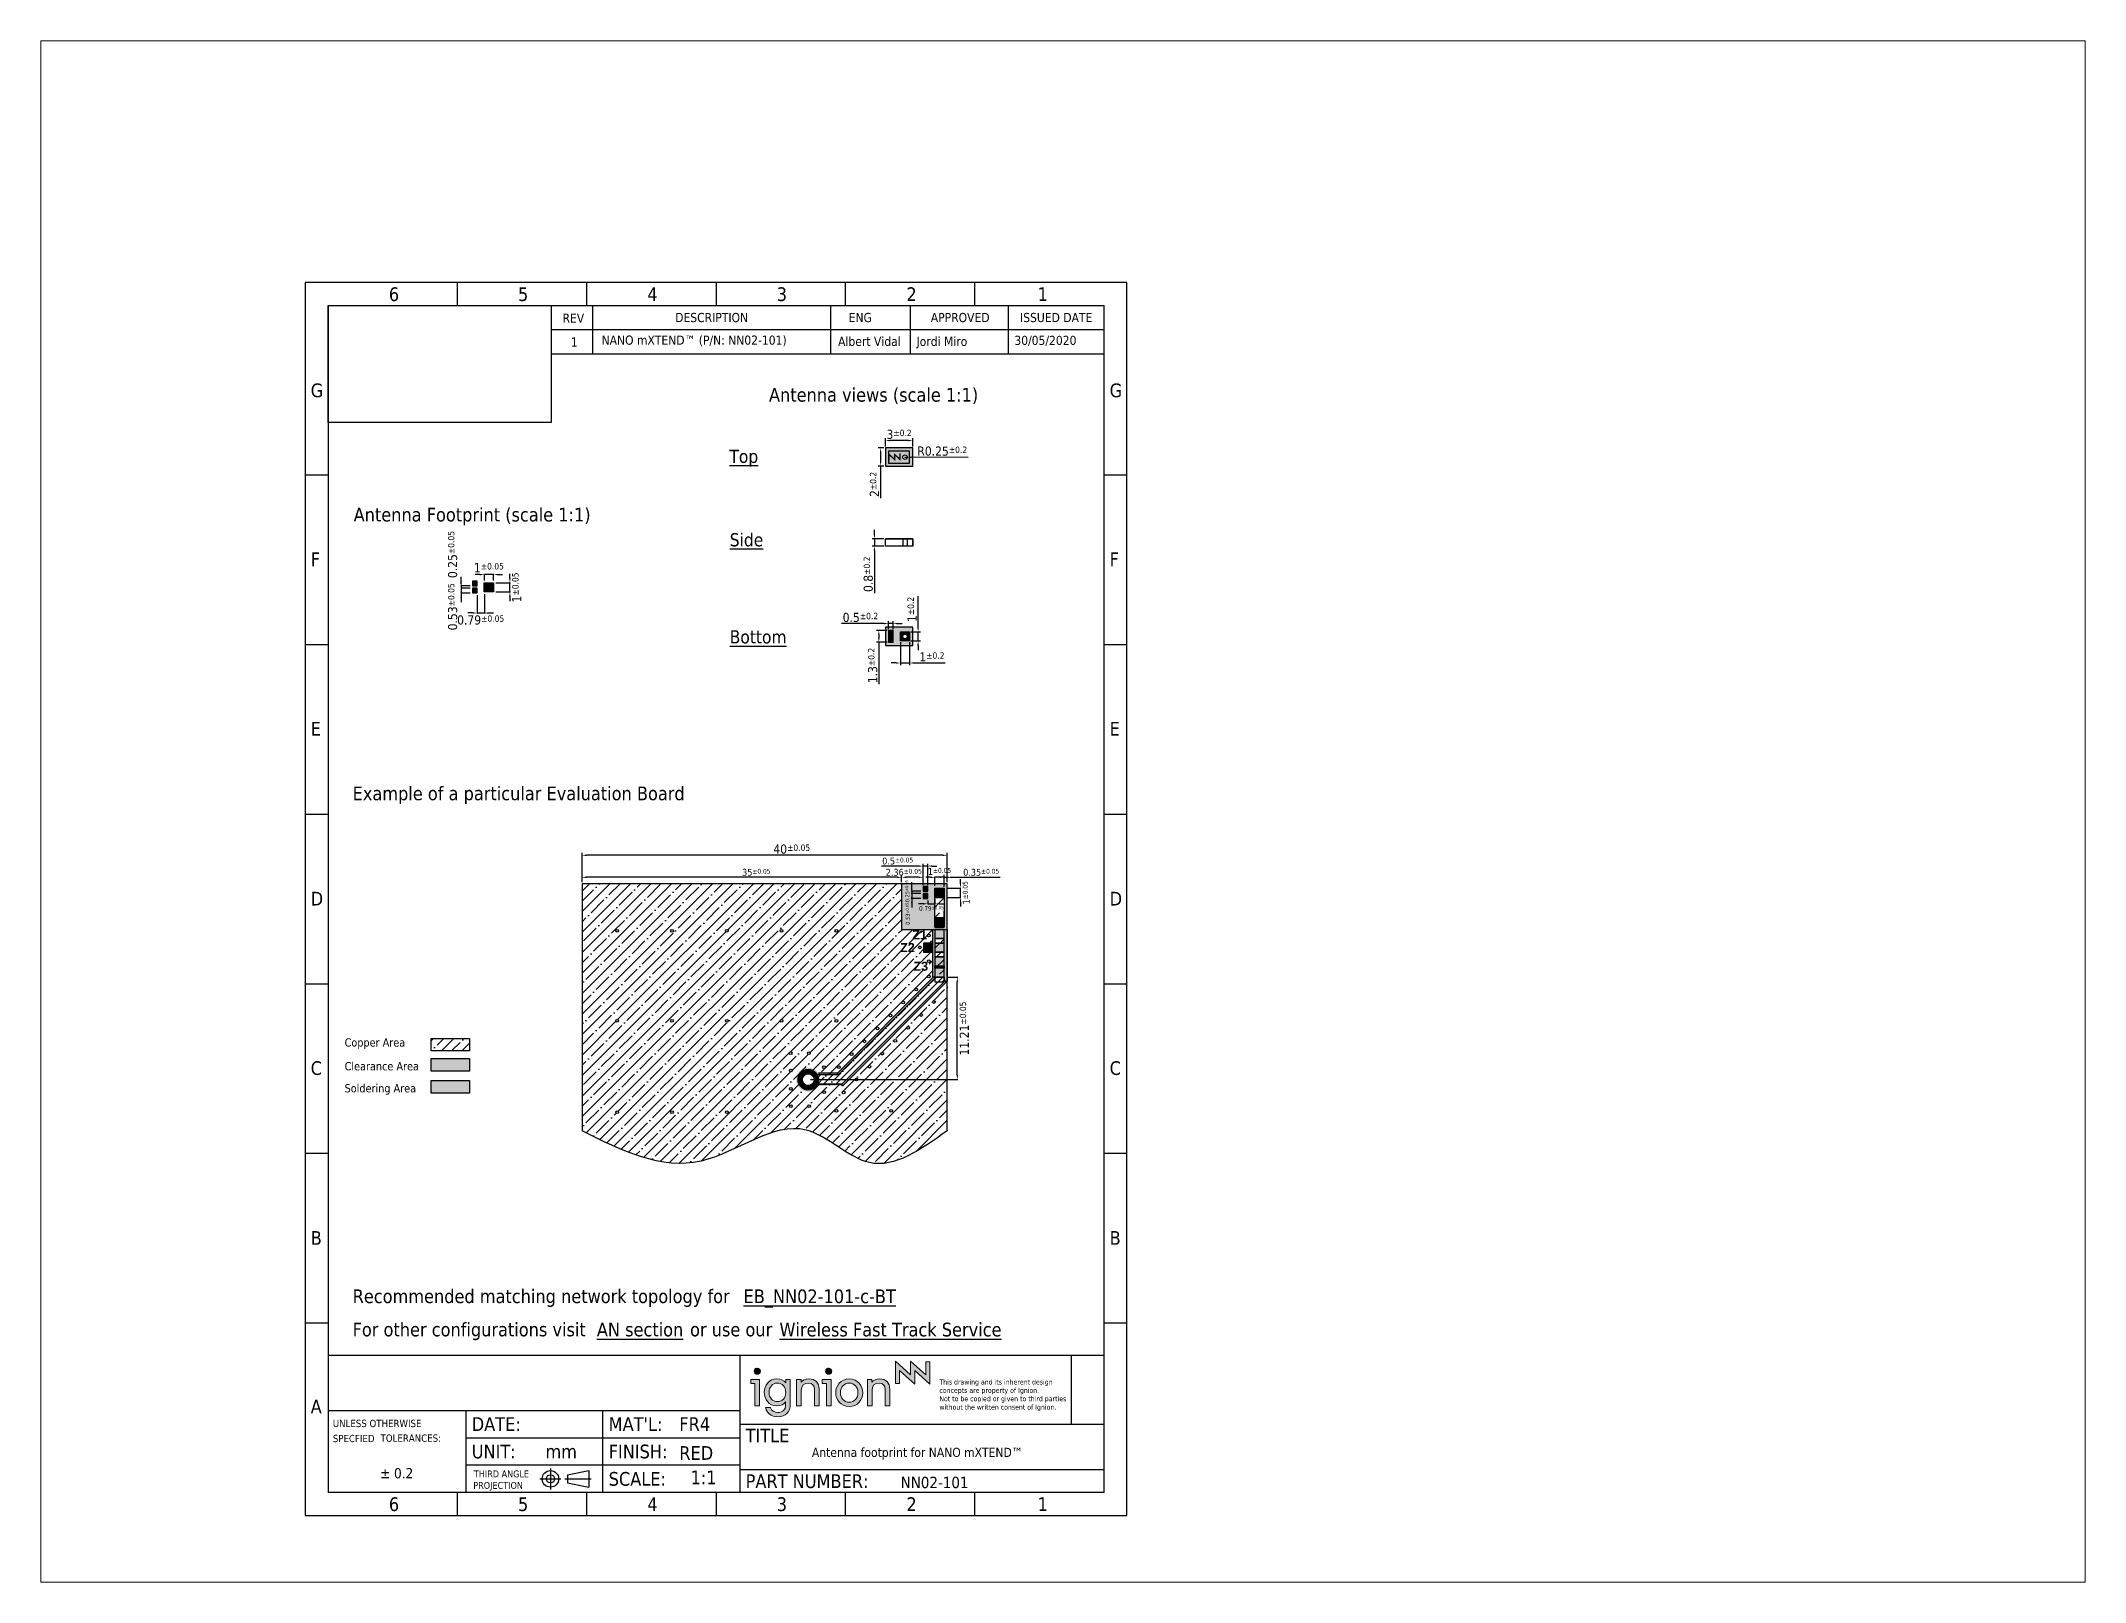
# Paper-space layout 'Presentation' of a CAD drawing. Header units: millimetres. Extents: x 0 to 257, y 0 to 195.
# The model-space entities are those that its viewports show. They can reach past a viewport. Long polylines and large blocks are cut down to what shows.
import ezdxf
from ezdxf.enums import TextEntityAlignment as Align

# ---------------------------------------------------------------- set-up
doc = ezdxf.new("R2010")
doc.units = ezdxf.units.MM
doc.linetypes.add('HIDDEN', pattern=[0.2, 0.1, -0.1])
for name, color, linetype in [('00-BLACK', 250, 'Continuous'), ('COPPER', 2, 'Continuous'), ('ground plane', 8, 'Continuous'), ('NO COOPER AREA', 255, 'Continuous'), ('pads', 42, 'Continuous'), ('resin', 10, 'Continuous'), ('Text', 250, 'Continuous')]:
    doc.layers.add(name, color=color, linetype=linetype)
for name, color, linetype, true_color in [('01-RED', 240, 'Continuous', 0xfc3344), ('Black resin', 28, 'Continuous', 0x0c0c00), ('Clearance Area', 251, 'Continuous', 0x5b5b5b), ('Cooper', 115, 'HIDDEN', 0x5a8b71), ('logo', 7, 'Continuous', 0xfefefe)]:
    doc.layers.add(name, color=color, linetype=linetype, true_color=true_color)
doc.layers.add('DIMENSIONS', color=242, linetype='Continuous', plot=False)
doc.styles.get("Standard").update_dxf_attribs({"font": 'arialbd.ttf'})
doc.styles.add('WY', font='tahoma.ttf')
doc.dimstyles.new('AM_ISO', dxfattribs={"dimtxt": 1, "dimasz": 0.5, "dimexe": 0.05, "dimexo": 0.25, "dimgap": 0.25, "dimtad": 1, "dimdsep": 46, "dimtxsty": 'WY', "dimcen": 0, "dimclrd": 256, "dimclre": 256, "dimclrt": 256, "dimazin": 2, "dimtol": 1, "dimtp": 0.2, "dimtm": 0.2, "dimtfac": 0.7, "dimtix": 1, "dimtmove": 1, "dimatfit": 3, "dimfxl": 1, "dimtolj": 2, "dimlwd": -1, "dimlwe": -1, "dimarcsym": 0})
doc.dimstyles.new('ISO-25', dxfattribs={"dimtxt": 0.5, "dimasz": 0.5, "dimexe": 0.25, "dimexo": 0.15, "dimgap": 0.15, "dimtad": 1, "dimtxsty": 'Standard', "dimcen": 0.5, "dimadec": 0, "dimazin": 0, "dimtfac": 1, "dimtmove": 0, "dimatfit": 3, "dimfxl": 1, "dimarcsym": 0})
picture_1 = doc.add_image_def('image1.png', size_in_pixel=(210, 110))

psp = doc.layouts.new('Presentation')

msp = doc.modelspace()

# ---------------------------------------------------------------- texts
at = {"style": 'WY'}
for s, height, p in [('6', 1.5, (1399.541, 1388.771)), ('5', 1.5, (1413.689, 1388.771)), ('4', 1.5, (1427.857, 1388.771)), ('3', 1.5, (1442.027, 1388.771)), ('2', 1.5, (1456.225, 1388.771)), ('1', 1.5, (1470.594, 1388.771)), ('G', 1.5, (1390.982, 1378.241)), ('G', 1.5, (1478.482, 1378.241)), ('F', 1.5, (1390.982, 1359.737)), ('F', 1.5, (1478.482, 1359.737)), ('E', 1.5, (1390.982, 1341.19)), ('E', 1.5, (1478.482, 1341.19)), ('D', 1.5, (1390.982, 1322.579)), ('D', 1.5, (1478.482, 1322.579)), ('Copper Area', 0.9, (1394.696, 1307.133)), ('C', 1.5, (1390.982, 1304.025)), ('Clearance Area', 0.9, (1394.697, 1304.533)), ('C', 1.5, (1478.482, 1304.025)), ('Soldering Area', 0.9, (1394.697, 1302.119)), ('B', 1.5, (1390.982, 1285.423)), ('B', 1.5, (1478.482, 1285.423)), ('Recommended matching network topology for', 1.5, (1395.577, 1279.042)), ('%%UEB_NN02-101-c-BT', 1.5, (1438.392, 1279.038)), ('For other configurations visit', 1.5, (1395.572, 1275.402)), ('%%UAN section', 1.5, (1422.321, 1275.399)), ('or use our ', 1.5, (1432.531, 1275.402)), ('%%UWireless Fast Track Service', 1.5, (1442.325, 1275.393)), ('A', 1.5, (1390.982, 1266.969)), ('UNLESS OTHERWISE', 0.8, (1393.407, 1265.463)), ('DATE:', 1.5, (1408.618, 1265.043)), ("MAT'L:", 1.5, (1423.618, 1265.043)), ('TITLE', 1.5, (1438.618, 1263.793)), ('SPECFIED', 0.8, (1393.407, 1263.813)), ('TOLERANCES:', 0.8, (1398.631, 1263.855)), ('UNIT:', 1.5, (1408.618, 1262.043)), ('FINISH:', 1.5, (1423.618, 1262.043)), ('%%P 0.2', 1.125, (1398.573, 1259.851)), ('THIRD ANGLE', 0.75, (1408.843, 1259.961)), ('SCALE:', 1.5, (1423.618, 1259.043)), ('PROJECTION', 0.75, (1408.787, 1258.698)), ('PART NUMBER:', 1.5, (1438.618, 1258.793)), ('6', 1.5, (1399.541, 1256.271)), ('5', 1.5, (1413.689, 1256.271)), ('4', 1.5, (1427.857, 1256.271)), ('3', 1.5, (1442.027, 1256.271)), ('2', 1.5, (1456.225, 1256.271)), ('1', 1.5, (1470.594, 1256.271))]:
    msp.add_text(s, height=height, dxfattribs=at).set_placement(p)
for s, p in [('REV', (1419.75, 1386.9)), ('DESCRIPTION', (1434.895, 1386.968)), ('ENG', (1451.176, 1386.968)), ('APPROVED', (1462.116, 1386.968)), ('ISSUED DATE', (1472.631, 1386.968))]:
    msp.add_text(s, height=1, dxfattribs=at).set_placement(p, align=Align.MIDDLE)
at = {"color": 251, "style": 'WY'}
for s, p in [('FR4', (1431.353, 1265.045)), ('RED', (1431.353, 1261.876)), ('1:1', (1432.586, 1259.198))]:
    msp.add_text(s, height=1.5, dxfattribs=at).set_placement(p)
at = {"attachment_point": 1, "style": 'WY'}
for s, insert, char_height, width in [('1', (1419.466, 1384.785), 1, 1.37605), (' {\\C242;\\c3485655;NANO mXTEND™ (P/N: NN02-101)}', (1422.465, 1384.991), 1, 25.39926), ('Albert Vidal', (1448.741, 1384.855), 1, 7.43075), ('Jordi Miro', (1457.335, 1384.852), 1, 11.93243), ('30/05/2020', (1468.049, 1384.966), 1, 11.93243), ('Antenna footprint for {\\C242;\\c3485655;NANO mXTEND™}', (1445.874, 1263.196), 1, 25.05398), ('NN02-101', (1455.6, 1260.027), 1.25, 10.95449)]:
    msp.add_mtext(s, dxfattribs=dict(at, insert=insert, char_height=char_height, width=width))
at = {"lineweight": 0, "insert": (1459.84, 1270.676), "char_height": 0.55, "width": 29.45594, "attachment_point": 1, "style": 'WY'}
msp.add_mtext('This drawing and its inherent design \\Pconcepts are property of Ignion. \\PNot to be copied or given to third parties \\Pwithout the written consent of Ignion.', dxfattribs=at)
at = {"layer": 'logo', "linetype": 'Continuous'}
for s, p in [('Z1', (1456.867, 1318.868)), ('Z2', (1455.537, 1317.474)), ('Z3', (1456.992, 1315.43))]:
    msp.add_text(s, height=0.9894, rotation=0.2, dxfattribs=at).set_placement(p)
at = {"layer": 'Text', "style": 'WY'}
for s, height, p in [('Antenna views (scale 1:1) ', 1.5, (1441.176, 1377.755)), ('%%UTop', 1.44, (1436.839, 1371.044)), ('Antenna Footprint (scale 1:1)', 1.5, (1395.686, 1364.634)), ('%%USide', 1.44, (1436.876, 1361.909)), ('%%UBottom', 1.44, (1436.871, 1351.277)), ('Example of a particular Evaluation Board', 1.5, (1395.576, 1334.106))]:
    msp.add_text(s, height=height, dxfattribs=at).set_placement(p)
msp.add_attdef(' mm ', text=' mm ', height=1.5, dxfattribs=at).set_placement((1418.421, 1262.793), align=Align.MIDDLE)

# ---------------------------------------------------------------- blocks, each defined once
blk = doc.blocks.new('*D7')
at = {"layer": 'Defpoints', "color": 0}
for p in [(1409.21, 1356.8), (1410, 1356.91), (1410, 1354.61)]:
    blk.add_point(p, dxfattribs=at)
at = {"layer": 'DIMENSIONS'}
for p, q in [((1408.71, 1354.61), (1408.21, 1354.61)), ((1409.21, 1356.55), (1409.21, 1354.56)), ((1409.21, 1354.61), (1410, 1354.61)), ((1410, 1356.66), (1410, 1354.56)), ((1410.5, 1354.61), (1411, 1354.61))]:
    blk.add_line(p, q, dxfattribs=at)
for points in [[(1408.71, 1354.69), (1408.71, 1354.52), (1409.21, 1354.61)], [(1410.5, 1354.69), (1410.5, 1354.52), (1410, 1354.61)]]:
    blk.add_solid(points, dxfattribs=at)
at = {"layer": 'DIMENSIONS', "insert": (1409.6, 1353.84), "char_height": 1, "attachment_point": 5, "style": 'WY'}
blk.add_mtext('\\A2;0.79{\\H0.700000;±0.05}', dxfattribs=at)
blk = doc.blocks.new('*D8')
at = {"layer": 'Defpoints', "color": 0}
for p in [(1411, 1357.91), (1411, 1356.91), (1412.8, 1357.91)]:
    blk.add_point(p, dxfattribs=at)
at = {"layer": 'DIMENSIONS'}
for p, q in [((1411.25, 1357.91), (1412.85, 1357.91)), ((1411.25, 1356.91), (1412.85, 1356.91)), ((1412.8, 1358.41), (1412.8, 1358.91)), ((1412.8, 1356.91), (1412.8, 1357.91)), ((1412.8, 1356.41), (1412.8, 1355.91))]:
    blk.add_line(p, q, dxfattribs=at)
for points in [[(1412.71, 1358.41), (1412.88, 1358.41), (1412.8, 1357.91)], [(1412.71, 1356.41), (1412.88, 1356.41), (1412.8, 1356.91)]]:
    blk.add_solid(points, dxfattribs=at)
at = {"layer": 'DIMENSIONS', "insert": (1413.55, 1357.41), "char_height": 1, "attachment_point": 5, "rotation": 90, "style": 'WY'}
blk.add_mtext('\\A2;1{\\H0.700000;±0.05}', dxfattribs=at)
blk = doc.blocks.new('*D9')
at = {"layer": 'Defpoints', "color": 0}
for p in [(1407.46, 1356.8), (1408.71, 1357.33), (1408.71, 1356.8)]:
    blk.add_point(p, dxfattribs=at)
at = {"layer": 'DIMENSIONS'}
for p, q in [((1408.46, 1357.33), (1407.41, 1357.33)), ((1408.46, 1356.8), (1407.41, 1356.8)), ((1407.46, 1357.83), (1407.46, 1358.33)), ((1407.46, 1357.33), (1407.46, 1356.8)), ((1407.46, 1356.3), (1407.46, 1355.8))]:
    blk.add_line(p, q, dxfattribs=at)
for points in [[(1407.38, 1357.83), (1407.54, 1357.83), (1407.46, 1357.33)], [(1407.38, 1356.3), (1407.54, 1356.3), (1407.46, 1356.8)]]:
    blk.add_solid(points, dxfattribs=at)
at = {"layer": 'DIMENSIONS', "insert": (1406.53, 1355.29), "char_height": 1, "attachment_point": 5, "rotation": 90, "style": 'WY'}
blk.add_mtext('\\A2;0.53{\\H0.700000;±0.05}', dxfattribs=at)
blk = doc.blocks.new('*D10')
at = {"layer": 'Defpoints', "color": 0}
for p in [(1410, 1358.82), (1410, 1357.91), (1411, 1357.91)]:
    blk.add_point(p, dxfattribs=at)
at = {"layer": 'DIMENSIONS'}
for p, q in [((1409.5, 1358.82), (1409, 1358.82)), ((1410, 1358.16), (1410, 1358.87)), ((1411, 1358.82), (1410, 1358.82)), ((1411, 1358.16), (1411, 1358.87)), ((1411.5, 1358.82), (1412, 1358.82))]:
    blk.add_line(p, q, dxfattribs=at)
for points in [[(1409.5, 1358.9), (1409.5, 1358.73), (1410, 1358.82)], [(1411.5, 1358.9), (1411.5, 1358.73), (1411, 1358.82)]]:
    blk.add_solid(points, dxfattribs=at)
at = {"layer": 'DIMENSIONS', "insert": (1410.5, 1359.57), "char_height": 1, "attachment_point": 5, "style": 'WY'}
blk.add_mtext('\\A2;1{\\H0.700000;±0.05}', dxfattribs=at)
blk = doc.blocks.new('IGNION')
at = {"layer": '00-BLACK'}
h = blk.add_hatch(color=256, dxfattribs=at)
h.dxf.hatch_style = 2
h.paths.add_polyline_path([(351.8, -364.7), (367.2, -364.7), (367.2, -447.5), (384.5, -447.5), (384.5, -349.4), (351.8, -349.4)])
h = blk.add_hatch(color=256, dxfattribs=at)
h.dxf.hatch_style = 2
edge = h.paths.add_edge_path()
edge.add_spline(control_points=[(376, -307.7), (371.4, -307.7), (367.3, -310.2), (365.4, -314.2), (364.8, -315.6), (364.5, -316.9), (364.5, -318.7), (364.5, -318.7), (364.5, -319.4), (364.5, -319.4), (364.5, -325.8), (369.3, -330.4), (376, -330.4), (382.6, -330.4), (387.5, -325.7), (387.5, -319.2), (387.5, -312.7), (382.5, -307.7), (376, -307.7)], knot_values=[0, 0, 0, 0, 1, 1, 1, 2, 2, 2, 3, 3, 3, 4, 4, 4, 5, 5, 5, 6, 6, 6, 6], degree=3, periodic=0)
h = blk.add_hatch(color=256, dxfattribs=at)
h.dxf.hatch_style = 2
edge = h.paths.add_edge_path()
edge.add_spline(control_points=[(481.6, -361.8), (473.8, -352.2), (462.5, -347.2), (448.3, -347.2), (417.8, -347.2), (401.9, -372.4), (401.9, -397.2), (401.9, -422.1), (417.8, -447.3), (448.3, -447.3), (464.8, -447.3), (474.9, -440.4), (481, -432.9), (481, -432.9), (481, -443.7), (481, -443.7), (481, -460.8), (469.9, -471.8), (452.7, -471.8), (438.9, -471.8), (428.5, -465.6), (425, -455.2), (425, -455.2), (424.5, -453.8), (424.5, -453.8), (424.5, -453.8), (406.9, -453.8), (406.9, -453.8), (406.9, -453.8), (407.5, -456.3), (407.5, -456.3), (409.3, -464.6), (414.1, -472.3), (420.8, -477.8), (428.9, -484.4), (439.8, -487.8), (452.3, -487.8), (480.7, -487.8), (498.3, -469.8), (498.3, -440.8), (498.3, -440.8), (498.3, -349.4), (498.3, -349.4), (498.3, -349.4), (481.6, -349.4), (481.6, -349.4), (481.6, -349.4), (481.6, -361.8), (481.6, -361.8)], knot_values=[0, 0, 0, 0, 1, 1, 1, 2, 2, 2, 3, 3, 3, 4, 4, 4, 5, 5, 5, 6, 6, 6, 7, 7, 7, 8, 8, 8, 9, 9, 9, 10, 10, 10, 11, 11, 11, 12, 12, 12, 13, 13, 13, 14, 14, 14, 15, 15, 15, 16, 16, 16, 16], degree=3, periodic=0)
edge = h.paths.add_edge_path()
edge.add_spline(control_points=[(481.6, -397.2), (481.6, -417.7), (469.1, -431.5), (450.7, -431.5), (432.2, -431.5), (419.4, -417.4), (419.4, -397.2), (419.4, -377.2), (432.2, -363.2), (450.7, -363.2), (469.1, -363.2), (481.6, -376.9), (481.6, -397.2)], knot_values=[0, 0, 0, 0, 1, 1, 1, 2, 2, 2, 3, 3, 3, 4, 4, 4, 4], degree=3, periodic=0)
h = blk.add_hatch(color=256, dxfattribs=at)
h.dxf.hatch_style = 2
edge = h.paths.add_edge_path()
edge.add_spline(control_points=[(567.4, -347.2), (554, -347.2), (544.3, -352.8), (538.5, -359.3), (538.5, -359.3), (538.5, -349.4), (538.5, -349.4), (538.5, -349.4), (521.8, -349.4), (521.8, -349.4), (521.8, -349.4), (521.8, -447.5), (521.8, -447.5), (521.8, -447.5), (539.1, -447.5), (539.1, -447.5), (539.1, -447.5), (539.1, -389.5), (539.1, -389.5), (539.1, -373), (549.1, -362.8), (565.2, -362.8), (580.2, -362.8), (587.8, -371.3), (587.8, -388), (587.8, -388), (587.8, -447.5), (587.8, -447.5), (587.8, -447.5), (605.1, -447.5), (605.1, -447.5), (605.1, -447.5), (605.1, -385.4), (605.1, -385.4), (605.1, -362.2), (590.3, -347.2), (567.4, -347.2)], knot_values=[0, 0, 0, 0, 1, 1, 1, 2, 2, 2, 3, 3, 3, 4, 4, 4, 5, 5, 5, 6, 6, 6, 7, 7, 7, 8, 8, 8, 9, 9, 9, 10, 10, 10, 11, 11, 11, 12, 12, 12, 12], degree=3, periodic=0)
h = blk.add_hatch(color=256, dxfattribs=at)
h.dxf.hatch_style = 2
h.paths.add_polyline_path([(616.4, -364.7), (631.8, -364.7), (631.8, -447.5), (649.1, -447.5), (649.1, -349.4), (616.4, -349.4)])
h = blk.add_hatch(color=256, dxfattribs=at)
h.dxf.hatch_style = 2
edge = h.paths.add_edge_path()
edge.add_spline(control_points=[(640.6, -307.7), (636, -307.7), (631.9, -310.2), (630, -314.2), (629.4, -315.6), (629.1, -316.9), (629.1, -318.7), (629.1, -318.7), (629.1, -319.4), (629.1, -319.4), (629.1, -325.8), (633.9, -330.4), (640.6, -330.4), (647.3, -330.4), (652.1, -325.7), (652.1, -319.2), (652.1, -312.7), (647.1, -307.7), (640.6, -307.7)], knot_values=[0, 0, 0, 0, 1, 1, 1, 2, 2, 2, 3, 3, 3, 4, 4, 4, 5, 5, 5, 6, 6, 6, 6], degree=3, periodic=0)
h = blk.add_hatch(color=256, dxfattribs=at)
h.dxf.hatch_style = 2
edge = h.paths.add_edge_path()
edge.add_spline(control_points=[(716.4, -347.2), (684, -347.2), (666.5, -373.6), (666.5, -398.5), (666.5, -423.3), (684, -449.7), (716.4, -449.7), (730.8, -449.7), (743.9, -444.2), (753, -434.2), (761.7, -424.7), (766.4, -412.1), (766.4, -398.5), (766.4, -373.6), (748.9, -347.2), (716.4, -347.2)], knot_values=[0, 0, 0, 0, 1, 1, 1, 2, 2, 2, 3, 3, 3, 4, 4, 4, 5, 5, 5, 5], degree=3, periodic=0)
edge = h.paths.add_edge_path()
edge.add_spline(control_points=[(748.9, -398.5), (748.9, -419.2), (735.6, -433.7), (716.4, -433.7), (697.3, -433.7), (684, -419.2), (684, -398.5), (684, -377.7), (697.3, -363.2), (716.4, -363.2), (735.6, -363.2), (748.9, -377.7), (748.9, -398.5)], knot_values=[0, 0, 0, 0, 1, 1, 1, 2, 2, 2, 3, 3, 3, 4, 4, 4, 4], degree=3, periodic=0)
h = blk.add_hatch(color=256, dxfattribs=at)
h.dxf.hatch_style = 2
edge = h.paths.add_edge_path()
edge.add_spline(control_points=[(829.2, -347.2), (815.9, -347.2), (806.2, -352.8), (800.4, -359.3), (800.4, -359.3), (800.4, -349.4), (800.4, -349.4), (800.4, -349.4), (783.6, -349.4), (783.6, -349.4), (783.6, -349.4), (783.6, -447.5), (783.6, -447.5), (783.6, -447.5), (800.9, -447.5), (800.9, -447.5), (800.9, -447.5), (800.9, -389.5), (800.9, -389.5), (800.9, -373), (810.9, -362.8), (827, -362.8), (842, -362.8), (849.6, -371.3), (849.6, -388), (849.6, -388), (849.6, -447.5), (849.6, -447.5), (849.6, -447.5), (866.9, -447.5), (866.9, -447.5), (866.9, -447.5), (866.9, -385.4), (866.9, -385.4), (866.9, -362.2), (852.1, -347.2), (829.2, -347.2)], knot_values=[0, 0, 0, 0, 1, 1, 1, 2, 2, 2, 3, 3, 3, 4, 4, 4, 5, 5, 5, 6, 6, 6, 7, 7, 7, 8, 8, 8, 9, 9, 9, 10, 10, 10, 11, 11, 11, 12, 12, 12, 12], degree=3, periodic=0)
at = {"layer": '01-RED'}
h = blk.add_hatch(color=256, dxfattribs=at)
h.dxf.hatch_style = 2
h.paths.add_polyline_path([(1000.4, -284), (1000.4, -331.8), (944, -281.2), (944, -331.8), (887.7, -281.2), (887.7, -364.4), (902.5, -364.4), (902.5, -315.9), (958.9, -367.5), (958.9, -315.9), (1015.2, -367.5), (1015.2, -284)])
at = {"layer": '00-BLACK', "lineweight": 0}
for points in [[(351.8, -364.7), (367.2, -364.7), (367.2, -447.5), (384.5, -447.5), (384.5, -349.4), (351.8, -349.4), (351.8, -364.7)], [(616.4, -364.7), (631.8, -364.7), (631.8, -447.5), (649.1, -447.5), (649.1, -349.4), (616.4, -349.4), (616.4, -364.7)]]:
    blk.add_lwpolyline(points, dxfattribs=at)
for points, knots in [([(376, -307.7), (371.4, -307.7), (367.3, -310.2), (365.4, -314.2), (364.8, -315.6), (364.5, -316.9), (364.5, -318.7), (364.5, -318.7), (364.5, -319.4), (364.5, -319.4), (364.5, -325.8), (369.3, -330.4), (376, -330.4), (382.6, -330.4), (387.5, -325.7), (387.5, -319.2), (387.5, -312.7), (382.5, -307.7), (376, -307.7)], [0, 0, 0, 0, 1, 1, 1, 2, 2, 2, 3, 3, 3, 4, 4, 4, 5, 5, 5, 6, 6, 6, 6]), ([(481.6, -361.8), (473.8, -352.2), (462.5, -347.2), (448.3, -347.2), (417.8, -347.2), (401.9, -372.4), (401.9, -397.2), (401.9, -422.1), (417.8, -447.3), (448.3, -447.3), (464.8, -447.3), (474.9, -440.4), (481, -432.9), (481, -432.9), (481, -443.7), (481, -443.7), (481, -460.8), (469.9, -471.8), (452.7, -471.8), (438.9, -471.8), (428.5, -465.6), (425, -455.2), (425, -455.2), (424.5, -453.8), (424.5, -453.8), (424.5, -453.8), (406.9, -453.8), (406.9, -453.8), (406.9, -453.8), (407.5, -456.3), (407.5, -456.3), (409.3, -464.6), (414.1, -472.3), (420.8, -477.8), (428.9, -484.4), (439.8, -487.8), (452.3, -487.8), (480.7, -487.8), (498.3, -469.8), (498.3, -440.8), (498.3, -440.8), (498.3, -349.4), (498.3, -349.4), (498.3, -349.4), (481.6, -349.4), (481.6, -349.4), (481.6, -349.4), (481.6, -361.8), (481.6, -361.8)], [0, 0, 0, 0, 1, 1, 1, 2, 2, 2, 3, 3, 3, 4, 4, 4, 5, 5, 5, 6, 6, 6, 7, 7, 7, 8, 8, 8, 9, 9, 9, 10, 10, 10, 11, 11, 11, 12, 12, 12, 13, 13, 13, 14, 14, 14, 15, 15, 15, 16, 16, 16, 16]), ([(481.6, -397.2), (481.6, -417.7), (469.1, -431.5), (450.7, -431.5), (432.2, -431.5), (419.4, -417.4), (419.4, -397.2), (419.4, -377.2), (432.2, -363.2), (450.7, -363.2), (469.1, -363.2), (481.6, -376.9), (481.6, -397.2)], [0, 0, 0, 0, 1, 1, 1, 2, 2, 2, 3, 3, 3, 4, 4, 4, 4]), ([(567.4, -347.2), (554, -347.2), (544.3, -352.8), (538.5, -359.3), (538.5, -359.3), (538.5, -349.4), (538.5, -349.4), (538.5, -349.4), (521.8, -349.4), (521.8, -349.4), (521.8, -349.4), (521.8, -447.5), (521.8, -447.5), (521.8, -447.5), (539.1, -447.5), (539.1, -447.5), (539.1, -447.5), (539.1, -389.5), (539.1, -389.5), (539.1, -373), (549.1, -362.8), (565.2, -362.8), (580.2, -362.8), (587.8, -371.3), (587.8, -388), (587.8, -388), (587.8, -447.5), (587.8, -447.5), (587.8, -447.5), (605.1, -447.5), (605.1, -447.5), (605.1, -447.5), (605.1, -385.4), (605.1, -385.4), (605.1, -362.2), (590.3, -347.2), (567.4, -347.2)], [0, 0, 0, 0, 1, 1, 1, 2, 2, 2, 3, 3, 3, 4, 4, 4, 5, 5, 5, 6, 6, 6, 7, 7, 7, 8, 8, 8, 9, 9, 9, 10, 10, 10, 11, 11, 11, 12, 12, 12, 12]), ([(640.6, -307.7), (636, -307.7), (631.9, -310.2), (630, -314.2), (629.4, -315.6), (629.1, -316.9), (629.1, -318.7), (629.1, -318.7), (629.1, -319.4), (629.1, -319.4), (629.1, -325.8), (633.9, -330.4), (640.6, -330.4), (647.3, -330.4), (652.1, -325.7), (652.1, -319.2), (652.1, -312.7), (647.1, -307.7), (640.6, -307.7)], [0, 0, 0, 0, 1, 1, 1, 2, 2, 2, 3, 3, 3, 4, 4, 4, 5, 5, 5, 6, 6, 6, 6]), ([(716.4, -347.2), (684, -347.2), (666.5, -373.6), (666.5, -398.5), (666.5, -423.3), (684, -449.7), (716.4, -449.7), (730.8, -449.7), (743.9, -444.2), (753, -434.2), (761.7, -424.7), (766.4, -412.1), (766.4, -398.5), (766.4, -373.6), (748.9, -347.2), (716.4, -347.2)], [0, 0, 0, 0, 1, 1, 1, 2, 2, 2, 3, 3, 3, 4, 4, 4, 5, 5, 5, 5]), ([(748.9, -398.5), (748.9, -419.2), (735.6, -433.7), (716.4, -433.7), (697.3, -433.7), (684, -419.2), (684, -398.5), (684, -377.7), (697.3, -363.2), (716.4, -363.2), (735.6, -363.2), (748.9, -377.7), (748.9, -398.5)], [0, 0, 0, 0, 1, 1, 1, 2, 2, 2, 3, 3, 3, 4, 4, 4, 4]), ([(829.2, -347.2), (815.9, -347.2), (806.2, -352.8), (800.4, -359.3), (800.4, -359.3), (800.4, -349.4), (800.4, -349.4), (800.4, -349.4), (783.6, -349.4), (783.6, -349.4), (783.6, -349.4), (783.6, -447.5), (783.6, -447.5), (783.6, -447.5), (800.9, -447.5), (800.9, -447.5), (800.9, -447.5), (800.9, -389.5), (800.9, -389.5), (800.9, -373), (810.9, -362.8), (827, -362.8), (842, -362.8), (849.6, -371.3), (849.6, -388), (849.6, -388), (849.6, -447.5), (849.6, -447.5), (849.6, -447.5), (866.9, -447.5), (866.9, -447.5), (866.9, -447.5), (866.9, -385.4), (866.9, -385.4), (866.9, -362.2), (852.1, -347.2), (829.2, -347.2)], [0, 0, 0, 0, 1, 1, 1, 2, 2, 2, 3, 3, 3, 4, 4, 4, 5, 5, 5, 6, 6, 6, 7, 7, 7, 8, 8, 8, 9, 9, 9, 10, 10, 10, 11, 11, 11, 12, 12, 12, 12])]:
    blk.add_open_spline(points, degree=3, knots=knots, dxfattribs=at)
at = {"layer": '01-RED', "lineweight": 0}
blk.add_lwpolyline([(1000.4, -284), (1000.4, -331.8), (944, -281.2), (944, -331.8), (887.7, -281.2), (887.7, -364.4), (902.5, -364.4), (902.5, -315.9), (958.9, -367.5), (958.9, -315.9), (1015.2, -367.5), (1015.2, -284), (1000.4, -284)], dxfattribs=at)
blk = doc.blocks.new('*D13')
at = {"layer": 'Defpoints', "color": 0}
for p in [(1453.92, 1373.5), (1453.92, 1372.68), (1456.92, 1372.68)]:
    blk.add_point(p, dxfattribs=at)
at = {"layer": 'DIMENSIONS', "color": 0, "lineweight": -2}
for p, q in [((1453.92, 1372.83), (1453.92, 1373.75)), ((1456.42, 1373.5), (1454.42, 1373.5)), ((1456.92, 1372.83), (1456.92, 1373.75))]:
    blk.add_line(p, q, dxfattribs=at)
at = {"layer": 'DIMENSIONS', "color": 0}
for points in [[(1454.42, 1373.58), (1454.42, 1373.41), (1453.92, 1373.5)], [(1456.42, 1373.58), (1456.42, 1373.41), (1456.92, 1373.5)]]:
    blk.add_solid(points, dxfattribs=at)
at = {"layer": 'DIMENSIONS', "color": 0, "insert": (1455.42, 1374.17), "char_height": 1, "attachment_point": 5, "style": 'WY'}
blk.add_mtext('\\A2;3{\\H0.700000;±0.2}', dxfattribs=at)
blk = doc.blocks.new('*D14')
at = {"layer": 'Defpoints', "color": 0}
for p in [(1453.92, 1372.68), (1453.4, 1370.68), (1453.92, 1370.68)]:
    blk.add_point(p, dxfattribs=at)
at = {"layer": 'DIMENSIONS', "color": 0, "lineweight": -2}
for p, q in [((1453.77, 1372.68), (1453.15, 1372.68)), ((1453.77, 1370.68), (1453.15, 1370.68)), ((1453.4, 1372.18), (1453.4, 1371.18)), ((1453.4, 1370.68), (1453.4, 1367.2))]:
    blk.add_line(p, q, dxfattribs=at)
at = {"layer": 'DIMENSIONS', "color": 0}
for points in [[(1453.32, 1372.18), (1453.48, 1372.18), (1453.4, 1372.68)], [(1453.32, 1371.18), (1453.48, 1371.18), (1453.4, 1370.68)]]:
    blk.add_solid(points, dxfattribs=at)
at = {"layer": 'DIMENSIONS', "color": 0, "insert": (1452.73, 1368.69), "char_height": 1, "attachment_point": 5, "rotation": 90, "style": 'WY'}
blk.add_mtext('\\A2;2{\\H0.700000;±0.2}', dxfattribs=at)
blk = doc.blocks.new('*D12')
at = {"layer": 'Defpoints', "color": 0}
for p in [(1456.03, 1371.67), (1456.28, 1371.67)]:
    blk.add_point(p, dxfattribs=at)
at = {"layer": 'DIMENSIONS', "color": 0, "lineweight": -2}
for p, q in [((1456.03, 1371.67), (1456.28, 1371.67)), ((1463, 1371.65), (1456.78, 1371.66))]:
    blk.add_line(p, q, dxfattribs=at)
at = {"layer": 'DIMENSIONS', "color": 0}
blk.add_solid([(1456.78, 1371.75), (1456.78, 1371.58), (1456.28, 1371.67)], dxfattribs=at)
at = {"layer": 'DIMENSIONS', "color": 0, "insert": (1460.15, 1372.33), "char_height": 1, "attachment_point": 5, "rotation": 359.8373, "style": 'WY'}
blk.add_mtext('\\A2;R0.25{\\H0.700000;±0.2}', dxfattribs=at)
blk = doc.blocks.new('*D15')
at = {"layer": 'Defpoints', "color": 0}
for p in [(1452.73, 1361.93), (1453.92, 1362.73), (1453.92, 1361.93)]:
    blk.add_point(p, dxfattribs=at)
at = {"layer": 'DIMENSIONS', "color": 0, "lineweight": -2}
for p, q in [((1452.73, 1363.23), (1452.73, 1363.73)), ((1453.77, 1362.73), (1452.48, 1362.73)), ((1453.77, 1361.93), (1452.48, 1361.93)), ((1452.73, 1362.73), (1452.73, 1361.93)), ((1452.73, 1361.43), (1452.73, 1356.77))]:
    blk.add_line(p, q, dxfattribs=at)
at = {"layer": 'DIMENSIONS', "color": 0}
for points in [[(1452.64, 1363.23), (1452.81, 1363.23), (1452.73, 1362.73)], [(1452.64, 1361.43), (1452.81, 1361.43), (1452.73, 1361.93)]]:
    blk.add_solid(points, dxfattribs=at)
at = {"layer": 'DIMENSIONS', "color": 0, "insert": (1452.05, 1358.85), "char_height": 1, "attachment_point": 5, "rotation": 90, "style": 'WY'}
blk.add_mtext('\\A2;0.8{\\H0.700000;±0.2}', dxfattribs=at)
blk = doc.blocks.new('*D16')
at = {"layer": 'Defpoints', "color": 0}
for p in [(1456.57, 1352.55), (1456.57, 1351.55), (1457.51, 1351.55)]:
    blk.add_point(p, dxfattribs=at)
at = {"layer": 'DIMENSIONS', "color": 0, "lineweight": -2}
for p, q in [((1457.51, 1353.05), (1457.51, 1356.45)), ((1456.72, 1352.55), (1457.76, 1352.55)), ((1457.51, 1351.55), (1457.51, 1352.55)), ((1456.72, 1351.55), (1457.76, 1351.55)), ((1457.51, 1351.05), (1457.51, 1350.55))]:
    blk.add_line(p, q, dxfattribs=at)
at = {"layer": 'DIMENSIONS', "color": 0}
for points in [[(1457.42, 1353.05), (1457.59, 1353.05), (1457.51, 1352.55)], [(1457.42, 1351.05), (1457.59, 1351.05), (1457.51, 1351.55)]]:
    blk.add_solid(points, dxfattribs=at)
at = {"layer": 'DIMENSIONS', "color": 0, "insert": (1456.85, 1355), "char_height": 1, "attachment_point": 5, "rotation": 90, "style": 'WY'}
blk.add_mtext('\\A2;1{\\H0.700000;±0.2}', dxfattribs=at)
blk = doc.blocks.new('*D17')
at = {"layer": 'Defpoints', "color": 0}
for p in [(1455.57, 1351.55), (1456.57, 1351.55), (1455.57, 1349.14)]:
    blk.add_point(p, dxfattribs=at)
at = {"layer": 'DIMENSIONS', "color": 0, "lineweight": -2}
for p, q in [((1455.57, 1351.4), (1455.57, 1348.89)), ((1456.57, 1351.4), (1456.57, 1348.89)), ((1455.07, 1349.14), (1454.57, 1349.14)), ((1455.57, 1349.14), (1456.57, 1349.14)), ((1457.07, 1349.14), (1460.47, 1349.14))]:
    blk.add_line(p, q, dxfattribs=at)
at = {"layer": 'DIMENSIONS', "color": 0}
for points in [[(1455.07, 1349.22), (1455.07, 1349.05), (1455.57, 1349.14)], [(1457.07, 1349.22), (1457.07, 1349.05), (1456.57, 1349.14)]]:
    blk.add_solid(points, dxfattribs=at)
at = {"layer": 'DIMENSIONS', "color": 0, "insert": (1459.02, 1349.8), "char_height": 1, "attachment_point": 5, "style": 'WY'}
blk.add_mtext('\\A2;1{\\H0.700000;±0.2}', dxfattribs=at)
blk = doc.blocks.new('*D18')
at = {"layer": 'Defpoints', "color": 0}
for p in [(1454.27, 1353.45), (1454.27, 1352.7), (1454.77, 1352.7)]:
    blk.add_point(p, dxfattribs=at)
at = {"layer": 'DIMENSIONS', "color": 0, "lineweight": -2}
for p, q in [((1453.77, 1353.45), (1449.11, 1353.45)), ((1454.27, 1352.85), (1454.27, 1353.7)), ((1454.77, 1353.45), (1454.27, 1353.45)), ((1454.77, 1352.85), (1454.77, 1353.7)), ((1455.27, 1353.45), (1455.77, 1353.45))]:
    blk.add_line(p, q, dxfattribs=at)
at = {"layer": 'DIMENSIONS', "color": 0}
for points in [[(1453.77, 1353.53), (1453.77, 1353.36), (1454.27, 1353.45)], [(1455.27, 1353.53), (1455.27, 1353.36), (1454.77, 1353.45)]]:
    blk.add_solid(points, dxfattribs=at)
at = {"layer": 'DIMENSIONS', "color": 0, "insert": (1451.19, 1354.12), "char_height": 1, "attachment_point": 5, "style": 'WY'}
blk.add_mtext('\\A2;0.5{\\H0.700000;±0.2}', dxfattribs=at)
blk = doc.blocks.new('*D19')
at = {"layer": 'Defpoints', "color": 0}
for p in [(1454.27, 1352.7), (1453.21, 1351.4), (1454.27, 1351.4)]:
    blk.add_point(p, dxfattribs=at)
at = {"layer": 'DIMENSIONS', "color": 0, "lineweight": -2}
for p, q in [((1454.12, 1352.7), (1452.96, 1352.7)), ((1454.12, 1351.4), (1452.96, 1351.4)), ((1453.21, 1352.2), (1453.21, 1351.9)), ((1453.21, 1351.4), (1453.21, 1346.83))]:
    blk.add_line(p, q, dxfattribs=at)
at = {"layer": 'DIMENSIONS', "color": 0}
for points in [[(1453.12, 1352.2), (1453.29, 1352.2), (1453.21, 1352.7)], [(1453.12, 1351.9), (1453.29, 1351.9), (1453.21, 1351.4)]]:
    blk.add_solid(points, dxfattribs=at)
at = {"layer": 'DIMENSIONS', "color": 0, "insert": (1452.54, 1348.86), "char_height": 1, "attachment_point": 5, "rotation": 90, "style": 'WY'}
blk.add_mtext('\\A2;1.3{\\H0.700000;±0.2}', dxfattribs=at)
blk = doc.blocks.new('*D20')
at = {"layer": 'Defpoints', "color": 0}
for p in [(1407.46, 1357.33), (1408.71, 1357.58), (1408.71, 1357.33)]:
    blk.add_point(p, dxfattribs=at)
at = {"layer": 'DIMENSIONS'}
for p, q in [((1408.46, 1357.58), (1407.41, 1357.58)), ((1408.46, 1357.33), (1407.41, 1357.33)), ((1407.46, 1358.08), (1407.46, 1358.58)), ((1407.46, 1357.58), (1407.46, 1357.33)), ((1407.46, 1356.83), (1407.46, 1356.33))]:
    blk.add_line(p, q, dxfattribs=at)
for points in [[(1407.38, 1358.08), (1407.54, 1358.08), (1407.46, 1357.58)], [(1407.38, 1356.83), (1407.54, 1356.83), (1407.46, 1357.33)]]:
    blk.add_solid(points, dxfattribs=at)
at = {"layer": 'DIMENSIONS', "insert": (1406.53, 1361.01), "char_height": 1, "attachment_point": 5, "rotation": 90, "style": 'WY'}
blk.add_mtext('\\A2;0.25{\\H0.700000;±0.05}', dxfattribs=at)
blk = doc.blocks.new('*D21')
at = {"layer": 'Defpoints', "color": 0}
for p in [(1460.35, 1325.67), (1460.35, 1324.47), (1460.7, 1324.97)]:
    blk.add_point(p, dxfattribs=at)
at = {"layer": 'DIMENSIONS', "color": 0, "lineweight": -2}
for p, q in [((1459.85, 1325.67), (1459.35, 1325.67)), ((1460.35, 1324.62), (1460.35, 1325.92)), ((1460.35, 1325.67), (1460.7, 1325.67)), ((1460.7, 1325.12), (1460.7, 1325.92)), ((1461.2, 1325.67), (1466.49, 1325.67))]:
    blk.add_line(p, q, dxfattribs=at)
at = {"layer": 'DIMENSIONS', "color": 0}
for points in [[(1459.85, 1325.75), (1459.85, 1325.58), (1460.35, 1325.67)], [(1461.2, 1325.75), (1461.2, 1325.58), (1460.7, 1325.67)]]:
    blk.add_solid(points, dxfattribs=at)
at = {"layer": 'DIMENSIONS', "color": 0, "insert": (1464.42, 1326.21), "char_height": 0.75, "attachment_point": 5, "style": 'WY'}
blk.add_mtext('\\A2;0.35{\\H0.525000;±0.05}', dxfattribs=at)
blk = doc.blocks.new('*D22')
at = {"layer": 'Defpoints', "color": 0}
for p in [(1458.06, 1326.9), (1458.06, 1324.66), (1458.56, 1324.66)]:
    blk.add_point(p, dxfattribs=at)
at = {"layer": 'DIMENSIONS', "color": 0, "lineweight": -2}
for p, q in [((1457.56, 1326.9), (1453.48, 1326.9)), ((1458.06, 1324.81), (1458.06, 1327.15)), ((1458.56, 1326.9), (1458.06, 1326.9)), ((1458.56, 1324.81), (1458.56, 1327.15)), ((1459.06, 1326.9), (1459.56, 1326.9))]:
    blk.add_line(p, q, dxfattribs=at)
at = {"layer": 'DIMENSIONS', "color": 0}
for points in [[(1457.56, 1326.98), (1457.56, 1326.81), (1458.06, 1326.9)], [(1459.06, 1326.98), (1459.06, 1326.81), (1458.56, 1326.9)]]:
    blk.add_solid(points, dxfattribs=at)
at = {"layer": 'DIMENSIONS', "color": 0, "insert": (1455.27, 1327.44), "char_height": 0.75, "attachment_point": 5, "style": 'WY'}
blk.add_mtext('\\A2;0.5{\\H0.525000;±0.05}', dxfattribs=at)
blk = doc.blocks.new('*D23')
at = {"layer": 'Defpoints', "color": 0}
for p in [(1455.7, 1325.67), (1455.7, 1324.97), (1458.06, 1324.66)]:
    blk.add_point(p, dxfattribs=at)
at = {"layer": 'DIMENSIONS', "color": 0, "lineweight": -2}
for p, q in [((1455.7, 1325.12), (1455.7, 1325.92)), ((1457.56, 1325.67), (1456.2, 1325.67)), ((1458.06, 1324.81), (1458.06, 1325.92))]:
    blk.add_line(p, q, dxfattribs=at)
at = {"layer": 'DIMENSIONS', "color": 0}
for points in [[(1456.2, 1325.75), (1456.2, 1325.58), (1455.7, 1325.67)], [(1457.56, 1325.75), (1457.56, 1325.58), (1458.06, 1325.67)]]:
    blk.add_solid(points, dxfattribs=at)
at = {"layer": 'DIMENSIONS', "color": 0, "insert": (1455.94, 1326.21), "char_height": 0.75, "attachment_point": 5, "style": 'WY'}
blk.add_mtext('\\A2;2.36{\\H0.525000;±0.05}', dxfattribs=at)
blk = doc.blocks.new('*D24')
at = {"layer": 'Defpoints', "color": 0}
for p in [(1420.7, 1325.67), (1420.7, 1324.97), (1455.7, 1324.97)]:
    blk.add_point(p, dxfattribs=at)
at = {"layer": 'DIMENSIONS', "color": 0, "lineweight": -2}
for p, q in [((1420.7, 1325.12), (1420.7, 1325.92)), ((1455.2, 1325.67), (1421.2, 1325.67)), ((1455.7, 1325.12), (1455.7, 1325.92))]:
    blk.add_line(p, q, dxfattribs=at)
at = {"layer": 'DIMENSIONS', "color": 0}
for points in [[(1421.2, 1325.75), (1421.2, 1325.58), (1420.7, 1325.67)], [(1455.2, 1325.75), (1455.2, 1325.58), (1455.7, 1325.67)]]:
    blk.add_solid(points, dxfattribs=at)
at = {"layer": 'DIMENSIONS', "color": 0, "insert": (1439.79, 1326.21), "char_height": 0.75, "attachment_point": 5, "style": 'WY'}
blk.add_mtext('\\A2;35{\\H0.525000;±0.05}', dxfattribs=at)
blk = doc.blocks.new('*D25')
at = {"layer": 'Defpoints', "color": 0}
for p in [(1420.7, 1328.08), (1420.7, 1324.97), (1460.7, 1324.97)]:
    blk.add_point(p, dxfattribs=at)
at = {"layer": 'DIMENSIONS', "color": 0, "lineweight": -2}
for p, q in [((1420.7, 1325.12), (1420.7, 1328.33)), ((1460.2, 1328.08), (1421.2, 1328.08)), ((1460.7, 1325.12), (1460.7, 1328.33))]:
    blk.add_line(p, q, dxfattribs=at)
at = {"layer": 'DIMENSIONS', "color": 0}
for points in [[(1421.2, 1328.16), (1421.2, 1327.99), (1420.7, 1328.08)], [(1460.2, 1328.16), (1460.2, 1327.99), (1460.7, 1328.08)]]:
    blk.add_solid(points, dxfattribs=at)
at = {"layer": 'DIMENSIONS', "color": 0, "insert": (1443.67, 1328.75), "char_height": 1, "attachment_point": 5, "style": 'WY'}
blk.add_mtext('\\A2;40{\\H0.700000;±0.05}', dxfattribs=at)
blk = doc.blocks.new('*D27')
at = {"layer": 'Defpoints', "color": 0}
for p in [(1458.56, 1323.36), (1459.35, 1323.47), (1459.35, 1322.77)]:
    blk.add_point(p, dxfattribs=at)
at = {"layer": 'DIMENSIONS'}
for p, q in [((1459.35, 1323.22), (1459.35, 1322.72)), ((1458.06, 1322.77), (1457.56, 1322.77)), ((1458.56, 1323.11), (1458.56, 1322.72)), ((1458.56, 1322.77), (1459.35, 1322.77)), ((1459.85, 1322.77), (1460.35, 1322.77))]:
    blk.add_line(p, q, dxfattribs=at)
for points in [[(1458.06, 1322.85), (1458.06, 1322.68), (1458.56, 1322.77)], [(1459.85, 1322.85), (1459.85, 1322.68), (1459.35, 1322.77)]]:
    blk.add_solid(points, dxfattribs=at)
at = {"layer": 'DIMENSIONS', "insert": (1458.96, 1322.26), "char_height": 0.5, "attachment_point": 5, "style": 'WY'}
blk.add_mtext('\\A2;0.79{\\H0.350000;±0.05}', dxfattribs=at)
blk = doc.blocks.new('*D28')
at = {"layer": 'Defpoints', "color": 0}
for p in [(1460.35, 1324.47), (1460.35, 1323.47), (1462.15, 1324.47)]:
    blk.add_point(p, dxfattribs=at)
at = {"layer": 'DIMENSIONS'}
for p, q in [((1462.15, 1324.97), (1462.15, 1325.47)), ((1460.6, 1324.47), (1462.2, 1324.47)), ((1460.6, 1323.47), (1462.2, 1323.47)), ((1462.15, 1323.47), (1462.15, 1324.47)), ((1462.15, 1322.97), (1462.15, 1322.47))]:
    blk.add_line(p, q, dxfattribs=at)
for points in [[(1462.07, 1324.97), (1462.23, 1324.97), (1462.15, 1324.47)], [(1462.07, 1322.97), (1462.23, 1322.97), (1462.15, 1323.47)]]:
    blk.add_solid(points, dxfattribs=at)
at = {"layer": 'DIMENSIONS', "insert": (1462.78, 1323.97), "char_height": 0.75, "attachment_point": 5, "rotation": 90, "style": 'WY'}
blk.add_mtext('\\A2;1{\\H0.525000;±0.05}', dxfattribs=at)
blk = doc.blocks.new('*D29')
at = {"layer": 'Defpoints', "color": 0}
for p in [(1456.81, 1323.36), (1458.06, 1323.89), (1458.06, 1323.36)]:
    blk.add_point(p, dxfattribs=at)
at = {"layer": 'DIMENSIONS'}
for p, q in [((1457.81, 1323.89), (1456.76, 1323.89)), ((1457.81, 1323.36), (1456.76, 1323.36)), ((1456.81, 1324.39), (1456.81, 1324.89)), ((1456.81, 1323.89), (1456.81, 1323.36)), ((1456.81, 1322.86), (1456.81, 1322.36))]:
    blk.add_line(p, q, dxfattribs=at)
for points in [[(1456.73, 1324.39), (1456.9, 1324.39), (1456.81, 1323.89)], [(1456.73, 1322.86), (1456.9, 1322.86), (1456.81, 1323.36)]]:
    blk.add_solid(points, dxfattribs=at)
at = {"layer": 'DIMENSIONS', "insert": (1456.38, 1321.68), "char_height": 0.45, "attachment_point": 5, "rotation": 90, "style": 'WY'}
blk.add_mtext('\\A2;0.53{\\H0.315000;±0.05}', dxfattribs=at)
blk = doc.blocks.new('*D30')
at = {"layer": 'Defpoints', "color": 0}
for p in [(1459.35, 1325.67), (1459.35, 1324.47), (1460.35, 1324.47)]:
    blk.add_point(p, dxfattribs=at)
at = {"layer": 'DIMENSIONS'}
for p, q in [((1458.85, 1325.67), (1458.35, 1325.67)), ((1459.35, 1324.72), (1459.35, 1325.72)), ((1460.35, 1325.67), (1459.35, 1325.67)), ((1460.35, 1324.72), (1460.35, 1325.72)), ((1460.35, 1325.67), (1460.85, 1325.67))]:
    blk.add_line(p, q, dxfattribs=at)
blk.add_solid([(1458.85, 1325.75), (1458.85, 1325.58), (1459.35, 1325.67)], dxfattribs=at)
at = {"layer": 'DIMENSIONS', "insert": (1459.85, 1326.3), "char_height": 0.75, "attachment_point": 5, "style": 'WY'}
blk.add_mtext('\\A2;1{\\H0.525000;±0.05}', dxfattribs=at)
blk = doc.blocks.new('_None')
blk = doc.blocks.new('*D26')
at = {"layer": 'Defpoints', "color": 0}
for p in [(1456.81, 1323.89), (1458.06, 1324.14), (1458.06, 1323.89)]:
    blk.add_point(p, dxfattribs=at)
at = {"layer": 'DIMENSIONS'}
for p, q in [((1457.81, 1324.14), (1456.76, 1324.14)), ((1457.81, 1323.89), (1456.76, 1323.89)), ((1456.81, 1324.64), (1456.81, 1325.14)), ((1456.81, 1324.14), (1456.81, 1323.89)), ((1456.81, 1323.39), (1456.81, 1322.89))]:
    blk.add_line(p, q, dxfattribs=at)
for points in [[(1456.73, 1324.64), (1456.9, 1324.64), (1456.81, 1324.14)], [(1456.73, 1323.39), (1456.9, 1323.39), (1456.81, 1323.89)]]:
    blk.add_solid(points, dxfattribs=at)
at = {"layer": 'DIMENSIONS', "insert": (1456.33, 1324.14), "char_height": 0.45, "attachment_point": 5, "rotation": 90, "style": 'WY'}
blk.add_mtext('\\A2;0.25{\\H0.315000;±0.05}', dxfattribs=at)
blk = doc.blocks.new('*D32')
at = {"layer": 'Defpoints', "color": 0}
for p in [(1460.35, 1314.72), (1461.8, 1314.72), (1445.47, 1303.51)]:
    blk.add_point(p, dxfattribs=at)
at = {"layer": 'DIMENSIONS'}
for p, q in [((1460.6, 1314.72), (1461.85, 1314.72)), ((1461.8, 1304.01), (1461.8, 1314.22)), ((1445.72, 1303.51), (1461.85, 1303.51))]:
    blk.add_line(p, q, dxfattribs=at)
for points in [[(1461.72, 1314.22), (1461.88, 1314.22), (1461.8, 1314.72)], [(1461.72, 1304.01), (1461.88, 1304.01), (1461.8, 1303.51)]]:
    blk.add_solid(points, dxfattribs=at)
at = {"layer": 'DIMENSIONS', "insert": (1462.57, 1309.11), "char_height": 1, "attachment_point": 5, "rotation": 90, "style": 'WY'}
blk.add_mtext('\\A2;11.21{\\H0.700000;±0.05}', dxfattribs=at)

# ---------------------------------------------------------------- dimensions: what is measured, and where the dimension line sits
at = {"layer": 'DIMENSIONS'}
for base, p1, p2, dimstyle, override, picture, middle in [((1453.922, 1373.498), (1456.922, 1372.679), (1453.922, 1372.679), 'ISO-25', {"dimtxt": 1, "dimgap": 0.15, "dimdsep": 46, "dimtxsty": 'WY', "dimtol": 1, "dimlim": 0, "dimtp": 0.2, "dimtm": 0.2, "dimtfac": 0.7, "dimtolj": 2}, '*D13', (1455.422, 1374.168)), ((1409.997, 1358.816), (1410.997, 1357.911), (1409.997, 1357.911), 'AM_ISO', {"dimtxsty": 'WY', "dimtp": 0.05, "dimtm": 0.05}, '*D10', (1410.497, 1359.575)), ((1409.997, 1354.607), (1409.21, 1356.803), (1409.997, 1356.911), 'AM_ISO', {"dimtad": 2, "dimtxsty": 'WY', "dimtp": 0.05, "dimtm": 0.05}, '*D7', (1409.604, 1353.837)), ((1454.272, 1353.445), (1454.772, 1352.698), (1454.272, 1352.698), 'ISO-25', {"dimtxt": 1, "dimgap": 0.15, "dimdsep": 46, "dimtxsty": 'WY', "dimtol": 1, "dimlim": 0, "dimtp": 0.2, "dimtm": 0.2, "dimtfac": 0.7, "dimtolj": 2}, '*D18', (1451.191, 1354.116)), ((1459.35, 1325.667), (1460.35, 1324.469), (1459.35, 1324.469), 'AM_ISO', {"dimtxt": 0.75, "dimtxsty": 'WY', "dimblk1": 'None', "dimsah": 1, "dimse1": 0, "dimtp": 0.05, "dimtm": 0.05}, '*D30', (1459.85, 1326.299)), ((1459.35, 1322.768), (1458.564, 1323.361), (1459.35, 1323.469), 'AM_ISO', {"dimtxt": 0.5, "dimtad": 2, "dimtxsty": 'WY', "dimtp": 0.05, "dimtm": 0.05}, '*D27', (1458.957, 1322.258))]:
    dim = msp.add_linear_dim(base=base, p1=p1, p2=p2, dimstyle=dimstyle, override=override, dxfattribs=at)
    dim.commit()
    dim.dimension.update_dxf_attribs({"geometry": picture, "text_midpoint": middle})
for base, p1, p2, angle, dimstyle, override, picture, middle in [((1453.399, 1370.679), (1453.922, 1372.679), (1453.922, 1370.679), 270, 'ISO-25', {"dimtxt": 1, "dimgap": 0.15, "dimdsep": 46, "dimtxsty": 'WY', "dimtol": 1, "dimlim": 0, "dimtp": 0.2, "dimtm": 0.2, "dimtfac": 0.7, "dimtolj": 2}, '*D14', (1452.731, 1368.69)), ((1452.727, 1361.933), (1453.922, 1362.733), (1453.922, 1361.933), 90, 'ISO-25', {"dimtxt": 1, "dimgap": 0.15, "dimdsep": 46, "dimtxsty": 'WY', "dimtol": 1, "dimlim": 0, "dimtp": 0.2, "dimtm": 0.2, "dimtfac": 0.7, "dimtolj": 2}, '*D15', (1452.055, 1358.852)), ((1412.796, 1357.911), (1410.997, 1356.911), (1410.997, 1357.911), 90, 'AM_ISO', {"dimtad": 2, "dimtxsty": 'WY', "dimtp": 0.05, "dimtm": 0.05}, '*D8', (1413.555, 1357.411)), ((1453.208, 1351.398), (1454.272, 1352.698), (1454.272, 1351.398), 270, 'ISO-25', {"dimtxt": 1, "dimgap": 0.15, "dimdsep": 46, "dimtxsty": 'WY', "dimtol": 1, "dimlim": 0, "dimtp": 0.2, "dimtm": 0.2, "dimtfac": 0.7, "dimtolj": 2}, '*D19', (1452.537, 1348.865)), ((1462.149, 1324.469), (1460.35, 1323.469), (1460.35, 1324.469), 90, 'AM_ISO', {"dimtxt": 0.75, "dimtad": 2, "dimtxsty": 'WY', "dimtp": 0.05, "dimtm": 0.05}, '*D28', (1462.781, 1323.969)), ((1461.799, 1314.719), (1445.474, 1303.507), (1460.35, 1314.719), 90, 'AM_ISO', {"dimtad": 2, "dimtxsty": 'WY', "dimtp": 0.05, "dimtm": 0.05}, '*D32', (1462.567, 1309.113))]:
    dim = msp.add_linear_dim(base=base, p1=p1, p2=p2, angle=angle, dimstyle=dimstyle, override=override, dxfattribs=at)
    dim.commit()
    dim.dimension.update_dxf_attribs({"geometry": picture, "text_midpoint": middle})
dim = msp.add_radius_dim(center=(1456.033, 1371.667), mpoint=(1456.283, 1371.666), dimstyle='ISO-25', override={"dimtxt": 1, "dimgap": 0.15, "dimdsep": 46, "dimtxsty": 'WY', "dimtol": 1, "dimlim": 0, "dimtp": 0.2, "dimtm": 0.2, "dimtfac": 0.7, "dimtolj": 2}, dxfattribs=at)
dim.commit()
dim.dimension.update_dxf_attribs({"geometry": '*D12', "text_midpoint": (1460.146, 1372.326)})
for base, p1, p2, angle, dimstyle, override, picture, middle in [((1407.46, 1357.328), (1408.71, 1357.578), (1408.71, 1357.328), 90, 'AM_ISO', {"dimtad": 2, "dimtxsty": 'WY', "dimtp": 0.05, "dimtm": 0.05}, '*D20', (1407.299, 1361.006)), ((1407.459789554, 1356.802950587), (1408.710497891, 1357.327950587), (1408.710497891, 1356.802950587), 90, 'AM_ISO', {"dimtad": 2, "dimtxsty": 'WY', "dimtp": 0.05, "dimtm": 0.05}, '*D9', (1407.298858867, 1355.292240777)), ((1457.505, 1351.546), (1456.573, 1352.546), (1456.573, 1351.546), 270, 'ISO-25', {"dimtxt": 1, "dimgap": 0.15, "dimdsep": 46, "dimtxsty": 'WY', "dimtol": 1, "dimlim": 0, "dimtp": 0.2, "dimtm": 0.2, "dimtfac": 0.7, "dimtolj": 2}, '*D16', (1457.505, 1354.996)), ((1456.813, 1323.886), (1458.064, 1324.136), (1458.064, 1323.886), 90, 'AM_ISO', {"dimtxt": 0.45, "dimtad": 2, "dimtxsty": 'WY', "dimtp": 0.05, "dimtm": 0.05}, '*D26', (1456.813, 1324.136)), ((1456.813110967, 1323.360810481), (1458.063819305, 1323.885810481), (1458.063819305, 1323.360810481), 90, 'AM_ISO', {"dimtxt": 0.45, "dimtad": 2, "dimtxsty": 'WY', "dimtp": 0.05, "dimtm": 0.05}, '*D29', (1456.867997165, 1321.682745895))]:
    dim = msp.add_linear_dim(base=base, p1=p1, p2=p2, angle=angle, dimstyle=dimstyle, override=override, dxfattribs=at)
    dim.commit()
    dim.dimension.update_dxf_attribs({"geometry": picture, "text_midpoint": middle, "dimtype": 160})
for base, p1, p2, override, picture, middle in [((1455.573, 1349.137), (1456.573, 1351.546), (1455.573, 1351.546), {"dimtxt": 1, "dimgap": 0.15, "dimdsep": 46, "dimtxsty": 'WY', "dimtol": 1, "dimlim": 0, "dimtp": 0.2, "dimtm": 0.2, "dimtfac": 0.7, "dimtolj": 2}, '*D17', (1459.023, 1349.137)), ((1420.7, 1328.077), (1460.7, 1324.969), (1420.7, 1324.969), {"dimtxt": 1, "dimgap": 0.15, "dimdsep": 46, "dimtxsty": 'WY', "dimtol": 1, "dimlim": 0, "dimtp": 0.05, "dimtm": 0.05, "dimtfac": 0.7, "dimtolj": 2}, '*D25', (1443.674, 1328.077)), ((1458.064, 1326.897), (1458.564, 1324.661), (1458.064, 1324.661), {"dimtxt": 0.75, "dimgap": 0.15, "dimdsep": 46, "dimtxsty": 'WY', "dimtol": 1, "dimlim": 0, "dimtp": 0.05, "dimtm": 0.05, "dimtfac": 0.7, "dimtolj": 2}, '*D22', (1455.271, 1326.897)), ((1420.7, 1325.667), (1455.7, 1324.969), (1420.7, 1324.969), {"dimtxt": 0.75, "dimgap": 0.15, "dimdsep": 46, "dimtxsty": 'WY', "dimtol": 1, "dimlim": 0, "dimtp": 0.05, "dimtm": 0.05, "dimtfac": 0.7, "dimtolj": 2}, '*D24', (1439.788, 1325.667)), ((1455.7, 1325.667), (1458.064, 1324.661), (1455.7, 1324.969), {"dimtxt": 0.75, "dimgap": 0.15, "dimdsep": 46, "dimtxsty": 'WY', "dimtol": 1, "dimlim": 0, "dimtp": 0.05, "dimtm": 0.05, "dimtfac": 0.7, "dimtolj": 2}, '*D23', (1455.939, 1325.667)), ((1460.35, 1325.667), (1460.7, 1324.969), (1460.35, 1324.469), {"dimtxt": 0.75, "dimgap": 0.15, "dimdsep": 46, "dimtxsty": 'WY', "dimtol": 1, "dimlim": 0, "dimtp": 0.05, "dimtm": 0.05, "dimtfac": 0.7, "dimtolj": 2}, '*D21', (1464.416, 1325.667))]:
    dim = msp.add_linear_dim(base=base, p1=p1, p2=p2, dimstyle='ISO-25', override=override, dxfattribs=at)
    dim.commit()
    dim.dimension.update_dxf_attribs({"geometry": picture, "text_midpoint": middle, "dimtype": 160})

# ---------------------------------------------------------------- hatches: boundary and pattern name
at = {"layer": 'Cooper'}
msp.add_hatch(color=256, dxfattribs=at).paths.add_polyline_path([(1454.272, 1351.398), (1454.772, 1351.398), (1454.772, 1352.698), (1454.272, 1352.698)])
h = msp.add_hatch(color=256, dxfattribs=at)
h.paths.add_polyline_path([(1456.573, 1351.546), (1455.573, 1351.546), (1455.573, 1352.546), (1456.573, 1352.546)])
edge = h.paths.add_edge_path(flags=16)
edge.add_arc((1456.073, 1352.046), 0.25, 0, 360)
h = msp.add_hatch(dxfattribs=at)
h.set_pattern_fill('ANSI35', color=256, scale=0.25, style=0)
edge = h.paths.add_edge_path()
edge.add_spline(control_points=[(1460.7, 1297.915), (1457.821, 1295.865), (1452.496, 1292.073), (1444.167, 1301.127), (1433.212, 1291.654), (1425.028, 1295.749), (1420.7, 1297.915)], knot_values=[0, 0, 0, 0, 9.1976727, 17.0076568, 28.9948183, 42.4518494, 42.4518494, 42.4518494, 42.4518494], degree=3, periodic=0)
edge.add_line((1420.7, 1297.915), (1420.7, 1324.969))
edge.add_line((1420.7, 1324.969), (1460.7, 1324.969))
edge.add_line((1460.7, 1324.969), (1460.7, 1297.915))
h.paths.add_polyline_path([(1436.705, 1309.953, -1), (1436.405, 1309.953, -1)], flags=16)
h.paths.add_polyline_path([(1442.705, 1309.953, -1), (1442.405, 1309.953, -1)], flags=16)
h.paths.add_polyline_path([(1436.405, 1319.803, -1), (1436.705, 1319.803, -1)], flags=16)
h.paths.add_polyline_path([(1430.705, 1309.953, -1), (1430.405, 1309.953, -1)], flags=16)
h.paths.add_polyline_path([(1442.405, 1319.803, -1), (1442.705, 1319.803, -1)], flags=16)
h.paths.add_polyline_path([(1443.7, 1306.398, -1), (1443.4, 1306.398, -1)], flags=16)
h.paths.add_polyline_path([(1430.405, 1319.803, -1), (1430.705, 1319.803, -1)], flags=16)
h.paths.add_polyline_path([(1445.7, 1306.408, -1), (1445.4, 1306.408, -1)], flags=0)
h.paths.add_polyline_path([(1443.709, 1304.498, -1), (1443.409, 1304.498, -1)], flags=16)
h.paths.add_polyline_path([(1446.467, 1304.024), (1448.744, 1304.024), (1448.661, 1304.223), (1459.1, 1314.662), (1459.1, 1317.469), (1458.1, 1317.469), (1458.1, 1318.469), (1459.1, 1318.469), (1459.1, 1319.969), (1459.35, 1319.969), (1460.35, 1319.969), (1460.7, 1319.969), (1460.7, 1314.282), (1449.226, 1302.813), (1449.153, 1303.021), (1446.483, 1303.021, -0.7975152), (1444.354, 1303.507, -0.7851982)], flags=16)
h.paths.add_polyline_path([(1446.594, 1303.507, -0.112647), (1446.483, 1303.021), (1449.153, 1303.021), (1460.35, 1314.219), (1459.35, 1314.219), (1459.35, 1314.63), (1448.744, 1304.024), (1448.661, 1304.223), (1459.1, 1314.662), (1459.1, 1319.969), (1459.35, 1319.969), (1459.35, 1318.969), (1460.35, 1318.969), (1460.35, 1318.469), (1460.35, 1317.469), (1460.35, 1316.969), (1460.35, 1315.969), (1460.35, 1315.719), (1460.35, 1314.719), (1460.35, 1314.219), (1449.153, 1303.021), (1446.483, 1303.021, -0.7975152), (1444.354, 1303.507, -1)], flags=0)
h.paths.add_polyline_path([(1448.705, 1309.953, -1), (1448.405, 1309.953, -1)], flags=0)
h.paths.add_polyline_path([(1446.124, 1303.507, -1), (1444.824, 1303.507, -1)], flags=0)
h.paths.add_polyline_path([(1443.719, 1302.498, -1), (1443.419, 1302.498, -1)], flags=16)
h.paths.add_polyline_path([(1447.352, 1304.881, -1), (1447.052, 1304.881, -1)], flags=0)
h.paths.add_polyline_path([(1459.1, 1319.969), (1459.35, 1319.969), (1459.35, 1314.719), (1459.1, 1314.719)], flags=0)
h.paths.add_polyline_path([(1436.705, 1299.953, -1), (1436.405, 1299.953, -1)], flags=16)
h.paths.add_polyline_path([(1448.405, 1319.803, -1), (1448.705, 1319.803, -1)], flags=0)
h.paths.add_polyline_path([(1424.705, 1309.953, -1), (1424.405, 1309.953, -1)], flags=16)
h.paths.add_polyline_path([(1443.728, 1300.598, -1), (1443.428, 1300.598, -1)], flags=16)
h.paths.add_polyline_path([(1448.963, 1304.877, -1), (1448.663, 1304.877, -1)], flags=0)
h.paths.add_polyline_path([(1450.377, 1306.291, -1), (1450.077, 1306.291, -1)], flags=0)
h.paths.add_polyline_path([(1447.366, 1302.141, -1), (1447.066, 1302.141, -1)], flags=16)
h.paths.add_polyline_path([(1424.405, 1319.803, -1), (1424.705, 1319.803, -1)], flags=16)
h.paths.add_polyline_path([(1430.705, 1299.953, -1), (1430.405, 1299.953, -1)], flags=16)
h.paths.add_polyline_path([(1445.728, 1300.608, -1), (1445.428, 1300.608, -1)], flags=16)
h.paths.add_polyline_path([(1451.791, 1307.705, -1), (1451.491, 1307.705, -1)], flags=0)
h.paths.add_polyline_path([(1453.205, 1309.119, -1), (1452.905, 1309.119, -1)], flags=0)
h.paths.add_polyline_path([(1449.502, 1302.102, -1), (1449.202, 1302.102, -1)], flags=16)
h.paths.add_polyline_path([(1450.916, 1303.517, -1), (1450.616, 1303.517, -1)], flags=0)
h.paths.add_polyline_path([(1452.33, 1304.931, -1), (1452.03, 1304.931, -1)], flags=0)
h.paths.add_polyline_path([(1448.705, 1300.103, -1), (1448.405, 1300.103, -1)], flags=16)
h.paths.add_polyline_path([(1454.62, 1310.533, -1), (1454.32, 1310.533, -1)], flags=0)
h.paths.add_polyline_path([(1453.737, 1306.352, -1), (1453.437, 1306.352, -1)], flags=0)
h.paths.add_polyline_path([(1455.159, 1307.759, -1), (1454.859, 1307.759, -1)], flags=0)
h.paths.add_polyline_path([(1424.705, 1299.953, -1), (1424.405, 1299.953, -1)], flags=16)
h.paths.add_polyline_path([(1456.027, 1311.955, -1), (1455.727, 1311.955, -1)], flags=0)
h.paths.add_polyline_path([(1456.566, 1309.18, -1), (1456.266, 1309.18, -1)], flags=0)
h.paths.add_polyline_path([(1457.434, 1313.376, -1), (1457.134, 1313.376, -1)], flags=0)
h.paths.add_polyline_path([(1457.987, 1310.588, -1), (1457.687, 1310.588, -1)], flags=0)
h.paths.add_polyline_path([(1457.536, 1317.999, -1), (1457.836, 1317.999, -1)], flags=0)
h.paths.add_polyline_path([(1458.841, 1314.797, -1), (1458.541, 1314.797, -1)], flags=0)
h.paths.add_polyline_path([(1454.705, 1300.103, -1), (1454.405, 1300.103, -1)], flags=16)
h.paths.add_polyline_path([(1458.541, 1316.47, -1), (1458.841, 1316.47, -1)], flags=0)
h.paths.add_polyline_path([(1459.394, 1312.009, -1), (1459.094, 1312.009, -1)], flags=0)
h.paths.add_polyline_path([(1458.541, 1319.297, -1), (1458.841, 1319.297, -1)], flags=0)
h.paths.add_polyline_path([(1459.35, 1320.219), (1459.35, 1321.219), (1459.35, 1323.469), (1459.35, 1324.469), (1460.35, 1324.469), (1460.35, 1323.469), (1460.35, 1320.219)], flags=16)
h.paths.add_polyline_path([(1458.064, 1323.361), (1458.064, 1323.886), (1458.564, 1323.886), (1458.564, 1323.361)], flags=16)
h.paths.add_polyline_path([(1458.064, 1324.136), (1458.064, 1324.661), (1458.564, 1324.661), (1458.564, 1324.136)], flags=16)
h.paths.add_polyline_path([(1455.7, 1324.969), (1455.7, 1319.969), (1460.7, 1319.969), (1460.7, 1324.969)])
edge = h.paths.add_edge_path(flags=0)
edge.add_line((1448.661, 1304.223), (1446.589, 1304.213))
h.paths.add_polyline_path([(1457.549, 1322.643), (1460.365, 1322.643), (1460.365, 1321.873), (1457.549, 1321.873)], flags=24)
h.paths.add_polyline_path([(1455.972, 1320.275), (1455.972, 1323.091), (1456.743, 1323.091), (1456.743, 1320.275)], flags=24)
h.paths.add_polyline_path([(1455.917, 1322.728), (1455.917, 1325.544), (1456.688, 1325.544), (1456.688, 1322.728)], flags=9)
h.paths.add_polyline_path([(1456.74, 1315.159), (1458.858, 1315.167), (1458.853, 1316.682), (1456.735, 1316.675)], flags=8)
h.paths.add_polyline_path([(1455.289, 1317.225), (1457.399, 1317.233), (1457.394, 1318.723), (1455.284, 1318.715)], flags=8)
h.paths.add_polyline_path([(1456.619, 1318.619), (1458.729, 1318.626), (1458.724, 1320.116), (1456.614, 1320.109)], flags=24)
at = {"layer": 'Cooper', "linetype": 'Continuous'}
h = msp.add_hatch(dxfattribs=at)
h.set_pattern_fill('ANSI35', color=256, scale=0.25, style=0)
h.paths.add_polyline_path([(1460.35, 1324.469), (1460.35, 1323.469), (1459.35, 1323.469), (1459.35, 1324.469)])
h.paths.add_polyline_path([(1459.35, 1320.219), (1459.35, 1323.469), (1460.35, 1323.469), (1460.35, 1320.219)])
at = {"layer": 'Cooper'}
h = msp.add_hatch(dxfattribs=at)
h.set_pattern_fill('ANSI35', color=256, scale=0.25, style=0)
h.paths.add_polyline_path([(1460.35, 1318.969), (1459.35, 1318.969), (1459.35, 1318.469), (1460.35, 1318.469)])
h = msp.add_hatch(dxfattribs=at)
h.set_pattern_fill('ANSI35', color=256, scale=0.25, style=0)
h.paths.add_polyline_path([(1460.35, 1317.469), (1459.35, 1317.469), (1459.35, 1316.969), (1460.35, 1316.969)])
at = {"layer": 'Cooper', "linetype": 'Continuous'}
h = msp.add_hatch(dxfattribs=at)
h.set_pattern_fill('ANSI35', color=256, scale=0.15, style=0)
h.paths.add_polyline_path([(1446.467, 1304.024), (1448.744, 1304.024), (1459.35, 1314.63), (1459.35, 1314.719), (1460.35, 1314.719), (1460.35, 1314.219), (1449.153, 1303.021), (1446.483, 1303.021)])
at = {"layer": 'Cooper'}
h = msp.add_hatch(dxfattribs=at)
h.set_pattern_fill('ANSI35', color=256, scale=0.25, style=0)
h.set_pattern_definition([(45, (1.3771, 10.4941), (-1.122532, 1.122532), []), (45, (2.4996, 10.4941), (-1.122532, 1.122532), [1.984375, -0.396875, 0, -0.396875])])
h.paths.add_polyline_path([(1408.387, 1306.649), (1408.387, 1308.025), (1404.169, 1308.025), (1404.169, 1306.649)])
at = {"layer": 'COPPER', "linetype": 'Continuous'}
h = msp.add_hatch(color=256, dxfattribs=at)
h.paths.add_polyline_path([(1460.35, 1315.719), (1459.35, 1315.719), (1459.35, 1314.719), (1460.35, 1314.719)])
h.paths.add_polyline_path([(1460.35, 1316.969), (1459.35, 1316.969), (1459.35, 1315.969), (1460.35, 1315.969)])
h.paths.add_polyline_path([(1460.35, 1318.469), (1459.35, 1318.469), (1459.35, 1317.469), (1460.35, 1317.469)])
h.paths.add_polyline_path([(1460.35, 1319.969), (1459.35, 1319.969), (1459.35, 1318.969), (1460.35, 1318.969)])
msp.add_hatch(color=256, dxfattribs=at).paths.add_polyline_path([(1458.1, 1318.469), (1458.1, 1317.469), (1459.1, 1317.469), (1459.1, 1318.469)])
h = msp.add_hatch(color=256, dxfattribs=at)
edge = h.paths.add_edge_path()
edge.add_arc((1445.474, 1303.507), 1.12, 0, 360)
edge = h.paths.add_edge_path(flags=16)
edge.add_arc((1445.474, 1303.507), 0.65, 0, 360)
at = {"layer": 'ground plane'}
h = msp.add_hatch(color=256, dxfattribs=at)
h.paths.add_polyline_path([(1410.997, 1356.911), (1410.997, 1357.911), (1409.997, 1357.911), (1409.997, 1356.911)])
h.paths.add_polyline_path([(1408.71, 1357.578), (1409.21, 1357.578), (1409.21, 1358.103), (1408.71, 1358.103)])
h.paths.add_polyline_path([(1409.21, 1357.328), (1408.71, 1357.328), (1408.71, 1356.803), (1409.21, 1356.803)])
at = {"layer": 'logo'}
h = msp.add_hatch(color=256, dxfattribs=at)
h.dxf.hatch_style = 2
h.paths.add_polyline_path([(1455.465, 1372.102), (1455.465, 1371.584), (1454.87, 1372.119), (1454.87, 1371.585), (1454.275, 1372.119), (1454.275, 1371.276), (1454.41, 1371.276), (1454.41, 1371.803), (1455.005, 1371.258), (1455.005, 1371.802), (1455.6, 1371.258), (1455.6, 1372.102)])
at = {"layer": 'NO COOPER AREA', "linetype": 'Continuous'}
h = msp.add_hatch(color=256, dxfattribs=at)
h.paths.add_polyline_path([(1455.7, 1324.969), (1455.7, 1319.969), (1460.7, 1319.969), (1460.7, 1324.969)])
h.paths.add_polyline_path([(1460.35, 1324.469), (1460.35, 1323.469), (1459.35, 1323.469), (1459.35, 1324.469)], flags=16)
h.paths.add_polyline_path([(1459.35, 1320.219), (1459.35, 1323.469), (1460.35, 1323.469), (1460.35, 1320.219)], flags=16)
for points in [[(1448.661, 1304.223), (1459.1, 1314.662), (1459.1, 1319.969), (1459.35, 1319.969), (1459.35, 1314.63), (1448.744, 1304.024)], [(1460.35, 1314.282), (1460.35, 1319.969), (1460.7, 1319.969), (1460.7, 1314.282)], [(1449.153, 1303.021), (1460.35, 1314.219), (1460.35, 1314.282), (1460.7, 1314.282), (1449.226, 1302.813)], [(1459.35, 1315.969), (1460.35, 1315.969), (1460.35, 1315.719), (1459.35, 1315.719)], [(1446.596, 1302.813), (1449.226, 1302.813), (1449.153, 1303.021), (1446.483, 1303.021, -0.7975152), (1444.354, 1303.507, -0.7851982), (1446.467, 1304.024), (1448.744, 1304.024), (1448.661, 1304.223), (1446.589, 1304.213, 3.4844383)]]:
    msp.add_hatch(color=256, dxfattribs=at).paths.add_polyline_path(points)
at = {"layer": 'NO COOPER AREA'}
msp.add_hatch(color=256, dxfattribs=at).paths.add_polyline_path([(1408.387, 1304.441), (1408.387, 1305.817), (1404.169, 1305.817), (1404.169, 1304.441)])
at = {"layer": 'pads'}
for points in [[(1454.772, 1352.698), (1454.272, 1352.698), (1454.272, 1351.398), (1454.772, 1351.398)], [(1408.387, 1302.027), (1408.387, 1303.403), (1404.169, 1303.403), (1404.169, 1302.027)]]:
    msp.add_hatch(color=256, dxfattribs=at).paths.add_polyline_path(points)
h = msp.add_hatch(color=256, dxfattribs=at)
h.paths.add_polyline_path([(1456.573, 1351.546), (1455.573, 1351.546), (1455.573, 1352.546), (1456.573, 1352.546)])
edge = h.paths.add_edge_path(flags=16)
edge.add_arc((1456.073, 1352.046), 0.25, -90, 270)
at = {"layer": 'pads', "linetype": 'Continuous'}
for points in [[(1458.564, 1324.136), (1458.564, 1324.661), (1458.064, 1324.661), (1458.064, 1324.136)], [(1458.564, 1323.361), (1458.564, 1323.886), (1458.064, 1323.886), (1458.064, 1323.361)], [(1460.35, 1324.469), (1460.35, 1323.469), (1459.35, 1323.469), (1459.35, 1324.469)], [(1460.35, 1320.219), (1460.35, 1321.219), (1459.35, 1321.219), (1459.35, 1320.219)], [(1458.1, 1318.469), (1458.1, 1317.469), (1459.1, 1317.469), (1459.1, 1318.469)]]:
    msp.add_hatch(color=256, dxfattribs=at).paths.add_polyline_path(points)
h = msp.add_hatch(color=256, dxfattribs=at)
h.paths.add_polyline_path([(1460.35, 1319.969), (1459.35, 1319.969), (1459.35, 1318.969), (1460.35, 1318.969)])
h.paths.add_polyline_path([(1460.35, 1318.469), (1459.35, 1318.469), (1459.35, 1317.469), (1460.35, 1317.469)])
h.paths.add_polyline_path([(1460.35, 1316.969), (1459.35, 1316.969), (1459.35, 1315.969), (1460.35, 1315.969)])
h.paths.add_polyline_path([(1460.35, 1315.719), (1459.35, 1315.719), (1459.35, 1314.719), (1460.35, 1314.719)])
h = msp.add_hatch(color=256, dxfattribs=at)
edge = h.paths.add_edge_path()
edge.add_arc((1445.474, 1303.507), 1.12, 0, 360)
edge = h.paths.add_edge_path(flags=16)
edge.add_arc((1445.474, 1303.507), 0.65, 0, 360)
at = {"layer": 'resin'}
h = msp.add_hatch(color=256, dxfattribs=at)
h.paths.add_polyline_path([(1456.922, 1370.679), (1456.922, 1372.679), (1453.922, 1372.679), (1453.922, 1370.679)])
edge = h.paths.add_edge_path(flags=16)
edge.add_arc((1456.073, 1371.677), 0.25, -90, 270)
h = msp.add_hatch(color=256, dxfattribs=at)
h.paths.add_polyline_path([(1456.922, 1351.048), (1456.922, 1353.048), (1453.922, 1353.048), (1453.922, 1351.048)])
h.paths.add_polyline_path([(1456.573, 1351.546), (1455.573, 1351.546), (1455.573, 1352.546), (1456.573, 1352.546)], flags=16)
h.paths.add_polyline_path([(1454.272, 1351.398), (1454.772, 1351.398), (1454.772, 1352.698), (1454.272, 1352.698)], flags=16)

# ---------------------------------------------------------------- linework, layer by layer
for p, q in [((1480.381, 1390.793), (1390.381, 1390.793)), ((1390.381, 1390.793), (1390.381, 1255.793)), ((1407.056, 1388.293), (1407.056, 1390.793)), ((1421.221, 1388.293), (1421.221, 1390.793)), ((1435.386, 1390.793), (1435.386, 1388.293)), ((1449.551, 1388.293), (1449.551, 1390.793)), ((1463.716, 1388.293), (1463.716, 1390.793)), ((1480.381, 1255.793), (1480.381, 1390.793)), ((1392.881, 1388.293), (1392.881, 1258.293)), ((1392.881, 1388.293), (1477.881, 1388.293)), ((1417.326, 1388.293), (1417.326, 1382.993)), ((1421.837, 1388.293), (1421.837, 1382.993)), ((1447.912, 1388.293), (1447.912, 1382.993)), ((1456.644, 1388.293), (1456.644, 1382.993)), ((1467.381, 1388.293), (1467.381, 1382.993)), ((1477.881, 1258.293), (1477.881, 1388.293)), ((1417.326, 1385.643), (1477.881, 1385.643)), ((1417.326, 1382.993), (1477.881, 1382.993)), ((1390.381, 1369.743), (1392.881, 1369.743)), ((1477.881, 1369.743), (1480.381, 1369.743)), ((1390.381, 1351.168), (1392.881, 1351.168)), ((1477.881, 1351.168), (1480.381, 1351.168)), ((1390.381, 1332.593), (1392.881, 1332.593)), ((1477.881, 1332.593), (1480.381, 1332.593)), ((1460.7, 1324.969), (1420.7, 1324.969)), ((1420.7, 1324.969), (1420.7, 1297.915)), ((1460.7, 1297.915), (1460.7, 1324.969)), ((1390.381, 1314.018), (1392.881, 1314.018)), ((1477.881, 1314.018), (1480.381, 1314.018)), ((1390.381, 1295.443), (1392.881, 1295.443)), ((1477.881, 1295.443), (1480.381, 1295.443)), ((1390.381, 1276.868), (1392.881, 1276.868)), ((1477.881, 1276.868), (1480.381, 1276.868)), ((1477.881, 1273.293), (1392.881, 1273.293)), ((1437.993, 1273.293), (1437.993, 1258.293)), ((1474.281, 1273.293), (1474.281, 1265.793)), ((1392.881, 1267.293), (1437.993, 1267.293)), ((1407.993, 1258.293), (1407.993, 1267.293)), ((1422.993, 1258.293), (1422.993, 1267.293)), ((1437.993, 1265.793), (1477.881, 1265.793)), ((1407.993, 1264.293), (1437.993, 1264.293)), ((1437.993, 1264.293), (1437.993, 1258.293)), ((1437.993, 1261.293), (1407.993, 1261.293)), ((1419.099, 1260.243), (1421.455, 1260.693)), ((1421.455, 1260.693), (1421.455, 1258.893)), ((1477.881, 1260.793), (1437.993, 1260.793)), ((1437.993, 1258.293), (1392.881, 1258.293)), ((1477.881, 1258.293), (1392.881, 1258.293)), ((1407.043, 1255.793), (1407.043, 1258.293)), ((1419.099, 1260.243), (1419.099, 1259.343)), ((1419.099, 1259.343), (1421.455, 1258.893)), ((1421.211, 1255.793), (1421.211, 1258.293)), ((1435.381, 1258.293), (1435.381, 1255.793)), ((1449.546, 1255.793), (1449.546, 1258.293)), ((1463.713, 1255.793), (1463.713, 1258.293)), ((1390.381, 1255.793), (1480.381, 1255.793))]:
    msp.add_line(p, q)
at = {"linetype": 'Continuous'}
for p, q in [((1455.7, 1319.969), (1459.1, 1319.969)), ((1459.1, 1319.969), (1459.35, 1319.969)), ((1459.1, 1319.969), (1460.7, 1319.969)), ((1459.1, 1319.969), (1459.1, 1314.662)), ((1459.1, 1319.969), (1459.1, 1314.662)), ((1459.1, 1319.969), (1459.35, 1319.969)), ((1459.35, 1319.969), (1459.35, 1314.63)), ((1460.7, 1314.282), (1460.7, 1319.969)), ((1459.1, 1314.662), (1448.661, 1304.223)), ((1459.1, 1314.662), (1448.661, 1304.223)), ((1448.744, 1304.024), (1459.35, 1314.63)), ((1459.35, 1314.63), (1448.744, 1304.024)), ((1459.242, 1314.521), (1448.744, 1304.024)), ((1460.35, 1314.219), (1449.153, 1303.021)), ((1460.7, 1314.282), (1449.226, 1302.813)), ((1449.226, 1302.813), (1460.7, 1314.282)), ((1459.242, 1314.521), (1459.35, 1314.63)), ((1459.35, 1314.719), (1459.35, 1314.469)), ((1460.35, 1314.719), (1459.35, 1314.719)), ((1459.35, 1314.63), (1459.35, 1314.719)), ((1459.35, 1314.719), (1460.35, 1314.719)), ((1460.35, 1314.719), (1460.35, 1314.219)), ((1420.7, 1309.169), (1420.7, 1305.369)), ((1420.7, 1309.169), (1420.7, 1305.369)), ((1448.661, 1304.223), (1446.589, 1304.213)), ((1448.661, 1304.223), (1446.589, 1304.213)), ((1448.661, 1304.223), (1446.589, 1304.213)), ((1448.744, 1304.024), (1448.661, 1304.223)), ((1448.661, 1304.223), (1448.744, 1304.024)), ((1449.153, 1303.021), (1446.483, 1303.021)), ((1446.483, 1303.021), (1449.153, 1303.021))]:
    msp.add_line(p, q, dxfattribs=at)
at = {"ltscale": 0.3}
for p, q in [((1417.243, 1260.943), (1417.243, 1258.643)), ((1416.093, 1259.793), (1418.393, 1259.793)), ((1418.826, 1259.793), (1421.691, 1259.793))]:
    msp.add_line(p, q, dxfattribs=at)
for points in [[(1456.922, 1370.679), (1456.922, 1372.679), (1453.922, 1372.679), (1453.922, 1370.679)], [(1456.922, 1351.048), (1456.922, 1353.048), (1453.922, 1353.048), (1453.922, 1351.048)], [(1404.169, 1308.025), (1408.387, 1308.025), (1408.387, 1306.649), (1404.169, 1306.649)], [(1404.169, 1305.817), (1408.387, 1305.817), (1408.387, 1304.441), (1404.169, 1304.441)], [(1404.169, 1303.403), (1408.387, 1303.403), (1408.387, 1302.027), (1404.169, 1302.027)]]:
    msp.add_lwpolyline(points, close=True)
for points in [[(1456.922, 1361.933), (1453.922, 1361.933), (1453.922, 1362.733), (1456.922, 1362.733), (1456.922, 1361.933), (1456.922, 1362.733), (1453.922, 1362.733)], [(1455.822, 1362.733), (1455.822, 1361.933)], [(1456.322, 1362.733), (1456.322, 1361.933)]]:
    msp.add_lwpolyline(points)
at = {"linetype": 'Continuous'}
for points in [[(1409.21, 1357.578), (1409.21, 1358.103), (1408.71, 1358.103), (1408.71, 1357.578), (1409.21, 1357.578)], [(1409.21, 1356.803), (1409.21, 1357.328), (1408.71, 1357.328), (1408.71, 1356.803), (1409.21, 1356.803)], [(1458.564, 1324.136), (1458.564, 1324.661), (1458.064, 1324.661), (1458.064, 1324.136), (1458.564, 1324.136)], [(1458.564, 1323.361), (1458.564, 1323.886), (1458.064, 1323.886), (1458.064, 1323.361), (1458.564, 1323.361)], [(1459.35, 1320.219), (1460.35, 1320.219), (1460.35, 1321.969)], [(1459.35, 1318.969), (1459.35, 1318.469), (1460.35, 1318.469), (1460.35, 1318.969), (1459.35, 1318.969)], [(1458.1, 1318.469), (1458.1, 1317.469), (1459.1, 1317.469), (1459.1, 1318.469), (1458.1, 1318.469)], [(1459.35, 1317.469), (1459.35, 1316.969), (1460.35, 1316.969), (1460.35, 1317.469), (1459.35, 1317.469)], [(1459.35, 1314.719), (1459.35, 1314.219), (1460.35, 1314.219), (1460.35, 1314.719), (1459.35, 1314.719)]]:
    msp.add_lwpolyline(points, dxfattribs=at)
for points in [[(1410.997, 1357.911), (1410.997, 1356.911), (1409.997, 1356.911), (1409.997, 1357.911)], [(1455.7, 1324.969), (1455.7, 1319.969), (1460.7, 1319.969), (1460.7, 1324.969)], [(1460.35, 1324.469), (1460.35, 1323.469), (1459.35, 1323.469), (1459.35, 1324.469)], [(1459.35, 1320.219), (1459.35, 1323.469), (1460.35, 1323.469), (1460.35, 1320.219)], [(1460.35, 1321.219), (1459.35, 1321.219), (1459.35, 1320.219), (1460.35, 1320.219)], [(1460.35, 1319.969), (1459.35, 1319.969), (1459.35, 1318.969), (1460.35, 1318.969)], [(1460.35, 1314.282), (1460.35, 1319.969), (1460.7, 1319.969), (1460.7, 1314.282)], [(1460.35, 1318.469), (1459.35, 1318.469), (1459.35, 1317.469), (1460.35, 1317.469)], [(1460.35, 1316.969), (1459.35, 1316.969), (1459.35, 1315.969), (1460.35, 1315.969)], [(1449.153, 1303.021), (1460.35, 1314.219), (1460.35, 1314.282), (1460.7, 1314.282), (1449.226, 1302.813)], [(1459.35, 1315.969), (1460.35, 1315.969), (1460.35, 1315.719), (1459.35, 1315.719)], [(1460.35, 1315.719), (1459.35, 1315.719), (1459.35, 1314.719), (1460.35, 1314.719)]]:
    msp.add_lwpolyline(points, close=True, dxfattribs=at)
msp.add_lwpolyline([(1446.483, 1303.021), (1449.153, 1303.021), (1460.35, 1314.219), (1460.35, 1314.719), (1459.35, 1314.719), (1459.35, 1314.63), (1448.744, 1304.024), (1446.467, 1304.024, -0.2361719)], format="xyb", close=True, dxfattribs=at)
for centre, radius in [((1456.073, 1371.677), 0.25), ((1456.073, 1352.046), 0.25), ((1424.555, 1319.803), 0.15), ((1430.555, 1319.803), 0.15), ((1436.555, 1319.803), 0.15), ((1442.555, 1319.803), 0.15), ((1448.555, 1319.803), 0.15), ((1458.691, 1319.297), 0.15), ((1457.686, 1317.999), 0.15), ((1458.691, 1316.47), 0.15), ((1458.691, 1314.797), 0.15), ((1455.877, 1311.955), 0.15), ((1457.284, 1313.376), 0.15), ((1459.244, 1312.009), 0.15), ((1424.555, 1309.953), 0.15), ((1430.555, 1309.953), 0.15), ((1436.555, 1309.953), 0.15), ((1442.555, 1309.953), 0.15), ((1448.555, 1309.953), 0.15), ((1454.47, 1310.533), 0.15), ((1457.837, 1310.588), 0.15), ((1451.641, 1307.705), 0.15), ((1453.055, 1309.119), 0.15), ((1453.055, 1309.119), 0.15), ((1455.009, 1307.759), 0.15), ((1456.416, 1309.18), 0.15), ((1443.55, 1306.398), 0.15), ((1445.55, 1306.408), 0.15), ((1450.227, 1306.291), 0.15), ((1453.587, 1306.352), 0.15), ((1443.559, 1304.498), 0.15), ((1445.474, 1303.507), 0.65), ((1447.202, 1304.881), 0.15), ((1448.813, 1304.877), 0.15), ((1448.813, 1304.877), 0.15), ((1450.766, 1303.517), 0.15), ((1452.18, 1304.931), 0.15), ((1443.569, 1302.498), 0.15), ((1447.216, 1302.141), 0.15), ((1449.352, 1302.102), 0.15), ((1424.555, 1299.953), 0.15), ((1430.555, 1299.953), 0.15), ((1436.555, 1299.953), 0.15), ((1443.578, 1300.598), 0.15), ((1445.578, 1300.608), 0.15), ((1448.555, 1300.103), 0.15), ((1448.555, 1300.103), 0.15), ((1454.555, 1300.103), 0.15), ((1454.555, 1300.103), 0.15), ((1417.243, 1259.793), 0.9), ((1417.243, 1259.793), 0.45)]:
    msp.add_circle(centre, radius)
msp.add_circle((1445.474, 1303.507), 1.12, dxfattribs=at)
msp.add_open_spline([(1460.7, 1297.915), (1457.821, 1295.865), (1452.496, 1292.073), (1444.167, 1301.127), (1433.212, 1291.654), (1425.028, 1295.749), (1420.7, 1297.915)], degree=3, knots=[0, 0, 0, 0, 9.1976727, 17.0076568, 28.9948183, 42.4518494, 42.4518494, 42.4518494, 42.4518494])
at = {"layer": 'Black resin', "linetype": 'Continuous'}
msp.add_line((1460.7, 1324.969), (1455.7, 1324.969), dxfattribs=at)
at = {"layer": 'Clearance Area', "linetype": 'Continuous'}
for p, q in [((1459.1, 1319.969), (1459.1, 1314.662)), ((1459.1, 1319.969), (1459.35, 1319.969)), ((1459.35, 1319.969), (1459.35, 1314.63)), ((1460.35, 1319.969), (1460.7, 1319.969)), ((1460.7, 1319.969), (1460.7, 1314.282)), ((1459.1, 1314.662), (1448.661, 1304.223)), ((1459.35, 1314.719), (1459.1, 1314.719)), ((1460.7, 1314.282), (1460.35, 1314.282)), ((1448.661, 1304.223), (1446.589, 1304.213))]:
    msp.add_line(p, q, dxfattribs=at)
msp.add_circle((1445.474, 1303.507), 1.12, dxfattribs=at)
at = {"layer": 'Defpoints'}
msp.add_line((1456.573, 1352.046), (1456.573, 1351.546), dxfattribs=at)
for points in [[(1456.922, 1370.679), (1456.922, 1372.679), (1453.922, 1372.679), (1453.922, 1370.679)], [(1456.572, 1371.029), (1456.572, 1372.329), (1454.272, 1372.329), (1454.272, 1371.029)], [(1456.922, 1351.048), (1456.922, 1353.048), (1453.922, 1353.048), (1453.922, 1351.048)]]:
    msp.add_lwpolyline(points, close=True, dxfattribs=at)
for points in [[(1456.922, 1361.933), (1453.922, 1361.933), (1453.922, 1362.733), (1456.922, 1362.733), (1456.922, 1361.933), (1456.922, 1362.733), (1453.922, 1362.733)], [(1455.822, 1362.733), (1455.822, 1361.933)], [(1456.322, 1362.733), (1456.322, 1361.933)], [(1454.272, 1351.398), (1454.772, 1351.398), (1454.772, 1352.698), (1454.272, 1352.698), (1454.272, 1351.398)], [(1456.573, 1351.546), (1456.573, 1351.546), (1455.573, 1351.546), (1455.573, 1352.546), (1456.573, 1352.546), (1456.573, 1351.546)]]:
    msp.add_lwpolyline(points, dxfattribs=at)
for centre in [(1456.073, 1371.677), (1456.073, 1352.046)]:
    msp.add_circle(centre, 0.25, dxfattribs=at)

# ---------------------------------------------------------------- block references
at = {"xscale": 0.0295750000000226, "yscale": 0.0295750000000226, "zscale": 0.029575}
msp.add_blockref('IGNION', (1428.773, 1281.016), dxfattribs=at)

msp.set_redraw_order([(e.dxf.handle, doc.entitydb.next_handle()) for e in msp.query("TEXT MTEXT ATTDEF DIMENSION ARC_DIMENSION")])  # texts and dimensions are drawn at this point

# ---------------------------------------------------------------- pictures from other files: only their frames are drawn
image = msp.add_image(picture_1, insert=(1392.881, 1375.488), size_in_units=(24.445, 12.805))
image.dxf.flags = 7

# ---------------------------------------------------------------- viewports
at = {"layer": '0'}
psp.add_viewport(center=(128.5, 97.37), size=(257.85, 194.3753), view_center_point=(1473.376, 1332.872), view_height=168.77192, dxfattribs=at)

doc.saveas('drawing.dxf')
